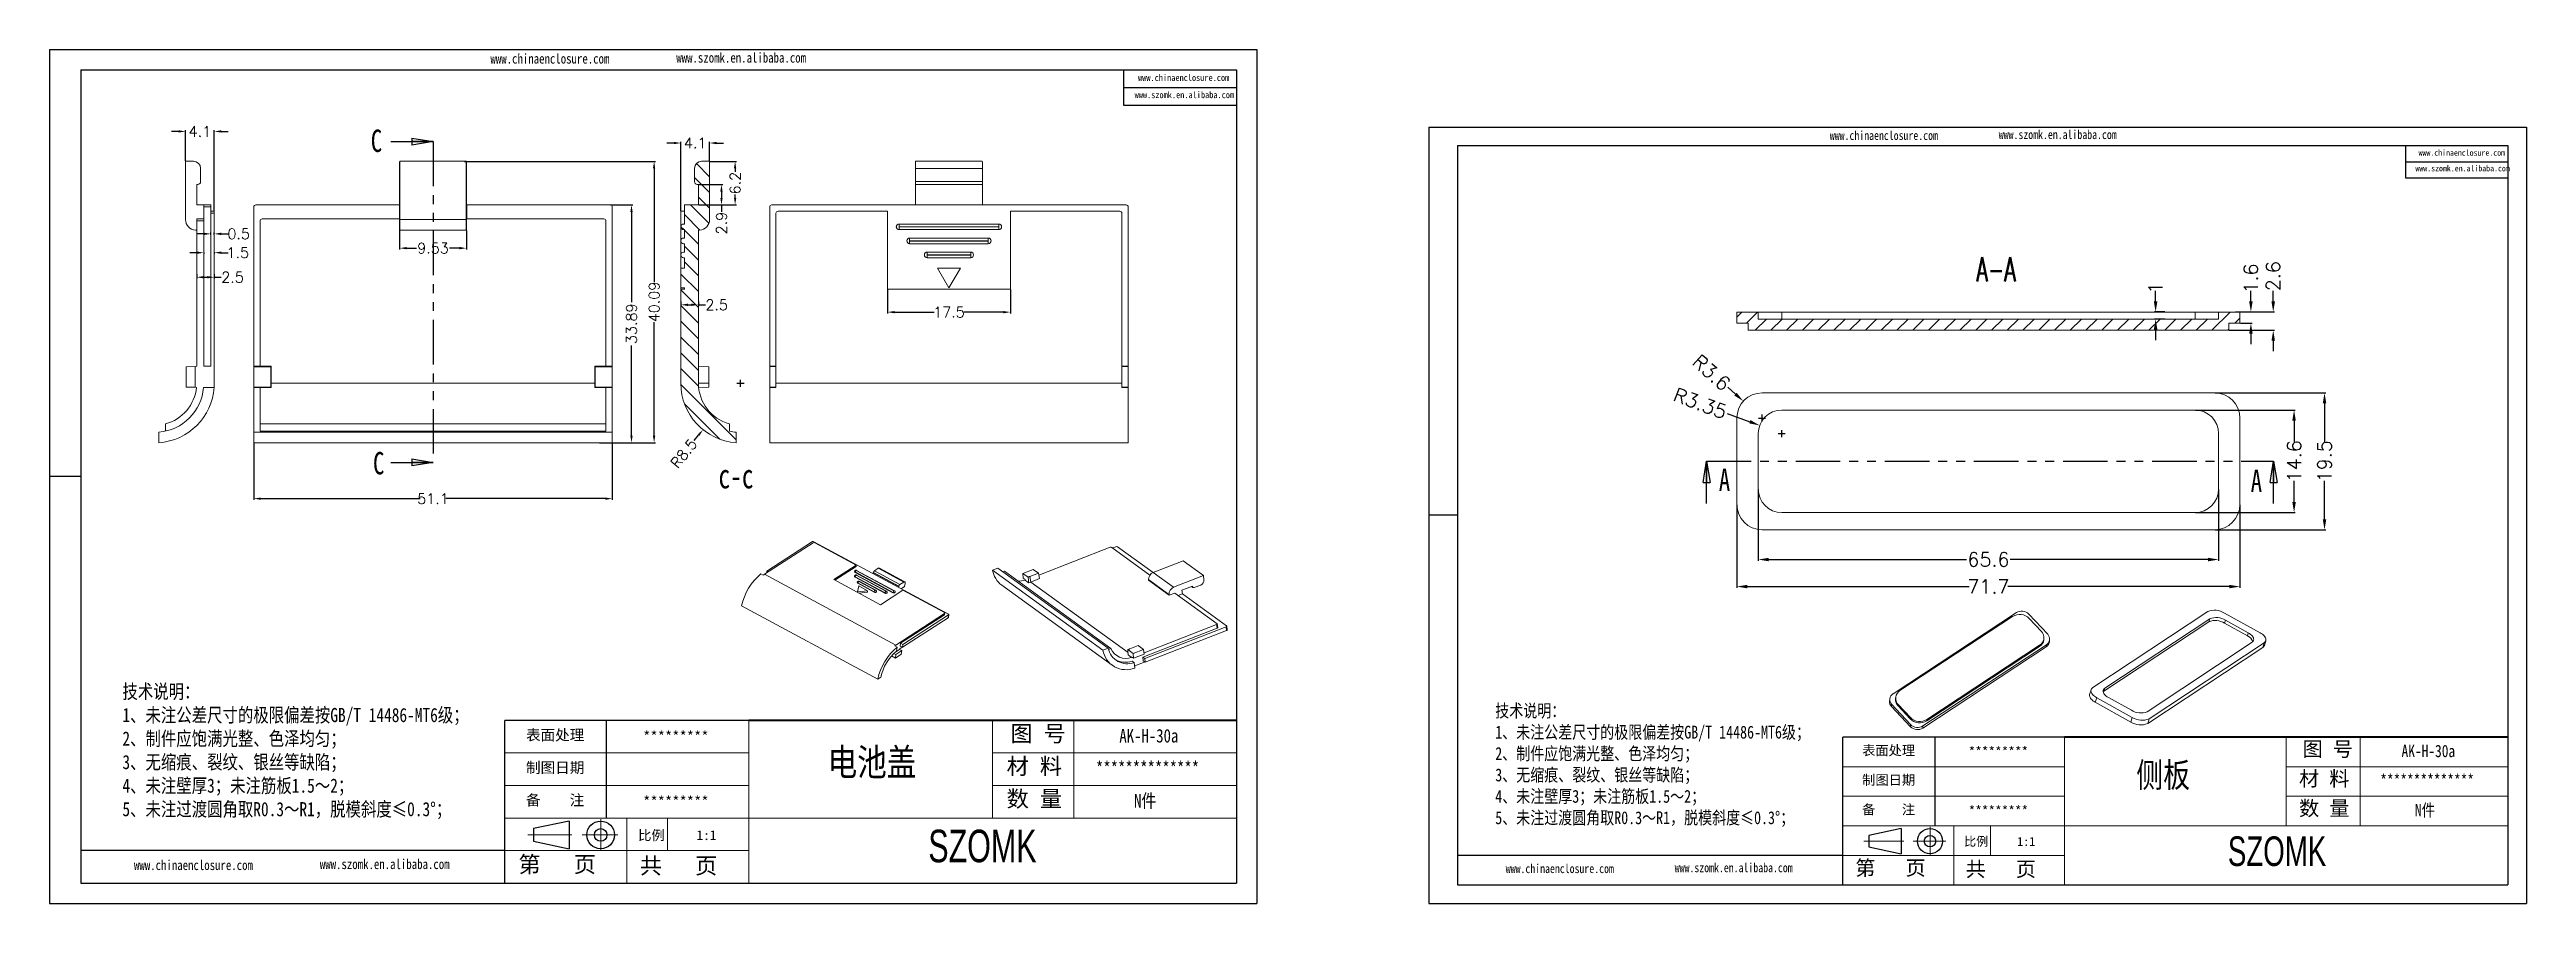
# Model space of a CAD drawing. Header units: inches. Extents: x 1568 to 2997, y 532 to 848.
# Drawn here: x 2644.4 to 2997.4, y 531.8 to 653.4 of the extents above; entities that cross this region are included whole.
import ezdxf

# ---------------------------------------------------------------- set-up
doc = ezdxf.new("R2010")
doc.units = ezdxf.units.IN
doc.linetypes.add('CENTER2', pattern=[28.575, 19.05, -3.175, 3.175, -3.175])
doc.linetypes.add('PHANTOM', pattern=[12.7, 6.35, -1.27, 1.27, -1.27, 1.27, -1.27])
doc.layers.add('文字', color=81, linetype='Continuous')
for name, color, linetype, lineweight in [('粗实线', 7, 'Continuous', 30), ('细实线', 3, 'Continuous', 9), ('细点划线', 2, 'CENTER2', 9)]:
    doc.layers.add(name, color=color, linetype=linetype, lineweight=lineweight)
doc.styles.add('SLDTEXTSTYLE0', font='TXT', dxfattribs={"width": 0.75})
doc.styles.add('SLDTEXTSTYLE2', font='TXT', dxfattribs={"width": 0.6, "bigfont": 'bigfont'})
doc.styles.add('SLDTEXTSTYLE3', font='TXT', dxfattribs={"width": 0.7})
doc.styles.get("Standard").update_dxf_attribs({"font": 'txt', "bigfont": 'gbcbig.shx'})
doc.styles.add('宋体', font='', dxfattribs={"width": 0.8, "height": 3.5})
doc.styles.add('长仿宋', font='', dxfattribs={"width": 0.7, "height": 4})
doc.styles.get('宋体').set_extended_font_data('SimSun')
doc.styles.get('长仿宋').set_extended_font_data('SimSun')
doc.dimstyles.new('1.5', dxfattribs={"dimtxt": 1.5, "dimasz": 1, "dimexe": 0.18, "dimexo": 0.0625, "dimgap": 0.1, "dimtad": 0, "dimzin": 12, "dimdsep": 46, "dimtxsty": 'Standard', "dimcen": 0.5, "dimclrd": 3, "dimclre": 3, "dimadec": 0, "dimazin": 0, "dimtfac": 1, "dimtofl": 0, "dimtmove": 0, "dimatfit": 3, "dimfxl": 1, "dimtolj": 1, "dimtzin": 0, "dimarcsym": 0})
doc.dimstyles.new('2', dxfattribs={"dimtxt": 2, "dimasz": 1.5, "dimexe": 0.18, "dimexo": 0.0625, "dimgap": 0.1, "dimtad": 0, "dimzin": 12, "dimdsep": 46, "dimtxsty": 'Standard', "dimcen": 0.5, "dimclrd": 3, "dimclre": 3, "dimclrt": 256, "dimadec": 0, "dimazin": 0, "dimtfac": 1, "dimtofl": 0, "dimtmove": 0, "dimatfit": 3, "dimfxl": 1, "dimtolj": 1, "dimtzin": 0, "dimarcsym": 0})

msp = doc.modelspace()

# ---------------------------------------------------------------- texts
at = {"color": 7, "linetype": 'Continuous', "char_height": 3.175, "attachment_point": 1, "style": 'SLDTEXTSTYLE0'}
for s, insert in [('C', (2690.201, 642.008)), ('C', (2690.52, 596.08)), ('A', (2882.31, 593.687)), ('A', (2958.109, 593.57))]:
    msp.add_mtext(s, dxfattribs=dict(at, insert=insert))
at = {"color": 0, "linetype": 'Continuous', "lineweight": 0, "char_height": 3.5, "attachment_point": 2}
for s, insert, style in [('A-A', (2921.83, 623.851), 'SLDTEXTSTYLE2'), ('c-c', (2742.256, 594.407), 'SLDTEXTSTYLE3')]:
    msp.add_mtext(s, dxfattribs=dict(at, insert=insert, style=style))
at = {"attachment_point": 1}
for s, insert, char_height, width in [('{\\fSimHei|b0|i0|c134|p49;表面处理}', (2712.321, 556.522), 1.52402, 866.17515), ('{\\fSimHei|b0|i0|c134|p49;*********}', (2729.013, 556.326), 1.52402, 866.17515), ('{\\fSimHei|b0|i0|c134|p49;表面处理}', (2902.734, 554.271), 1.38547, 787.43196), ('{\\fSimHei|b0|i0|c134|p49;*********}', (2917.909, 554.093), 1.38547, 787.43196), ('{\\fSimHei|b0|i0|c134|p49;制图日期}', (2712.321, 551.887), 1.52402, 866.17515), ('{\\fSimHei|b0|i0|c134|p49;备    注}', (2712.321, 547.253), 1.52402, 866.17515), ('{\\fSimHei|b0|i0|c134|p49;*********}', (2729.013, 547.057), 1.52402, 866.17515), ('{\\fSimHei|b0|i0|c134|p49;制图日期}', (2902.734, 550.059), 1.38547, 787.43196), ('{\\fSimHei|b0|i0|c134|p49;备    注}', (2902.734, 545.846), 1.38547, 787.43196), ('{\\fSimHei|b0|i0|c134|p49;*********}', (2917.909, 545.668), 1.38547, 787.43196)]:
    msp.add_mtext(s, dxfattribs=dict(at, insert=insert, char_height=char_height, width=width))
at = {"layer": '文字', "color": 0, "attachment_point": 1, "style": '宋体'}
for s, insert, char_height, width in [('www.szomk.en.alibaba.com', (2733.737, 652.972), 1.41599, 24.87755), ('www.chinaenclosure.com', (2707.252, 652.832), 1.41599, 24.87755), ('www.chinaenclosure.com', (2799.549, 649.883), 0.94399, 16.58504), ('www.szomk.en.alibaba.com', (2799.056, 647.438), 0.94399, 16.58504), ('www.chinaenclosure.com', (2898.126, 641.826), 1.28726, 22.61596), ('www.szomk.en.alibaba.com', (2922.203, 641.954), 1.28726, 22.61596), ('www.chinaenclosure.com', (2982.032, 639.145), 0.85817, 15.07731), ('www.szomk.en.alibaba.com', (2981.584, 636.923), 0.85817, 15.07731), ('{\\H1.111x;技术说明：\\P1、未注公差尺寸的极限偏差按GB/T 14486-MT6级；\\P2、制件应饱满光整、色泽均匀；\\P3、无缩痕、裂纹、银丝等缺陷；\\P4、未注壁厚3；未注筋板1.5～2；\\P5、未注过渡圆角取R0.3～R1，脱模斜度≤0.3%%D；}', (2654.808, 562.972), 1.81021, 65.93401), ('{\\H1.111x;技术说明：\\P1、未注公差尺寸的极限偏差按GB/T 14486-MT6级；\\P2、制件应饱满光整、色泽均匀；\\P3、无缩痕、裂纹、银丝等缺陷；\\P4、未注壁厚3；未注筋板1.5～2；\\P5、未注过渡圆角取R0.3～R1，脱模斜度≤0.3%%D；}', (2850.449, 560.136), 1.64565, 59.94001), ('电池盖', (2755.304, 553.836), 3.8618, 49.37154), ('{\\H1.111x;AK-H-30a}', (2796.88, 556.626), 1.7378, 20.09096), ('{\\H1.111x;AK-H-30a}', (2979.606, 554.367), 1.57982, 18.26451), ('{\\H1.111x;**************}', (2793.538, 551.992), 1.7378, 20.09096), ('侧板', (2941.809, 551.83), 3.5107, 44.88322), ('{\\H1.111x;N件}', (2798.982, 547.358), 1.7378, 20.09096), ('{\\H1.111x;**************}', (2976.567, 550.154), 1.57982, 18.26451), ('{\\H1.111x;N件}', (2981.517, 545.941), 1.57982, 18.26451), ('www.chinaenclosure.com', (2656.454, 537.944), 1.41599, 24.87755), ('www.szomk.en.alibaba.com', (2682.939, 538.084), 1.41599, 24.87755), ('www.chinaenclosure.com', (2851.946, 537.383), 1.28726, 22.61596), ('www.szomk.en.alibaba.com', (2876.023, 537.51), 1.28726, 22.61596)]:
    msp.add_mtext(s, dxfattribs=dict(at, insert=insert, char_height=char_height, width=width))
at = {"layer": '粗实线', "attachment_point": 1, "style": '长仿宋'}
for insert, char_height, width in [((2769.656, 542.275), 4.63414, 51.96733), ((2954.856, 541.32), 4.21286, 47.24303)]:
    msp.add_mtext('{\\fSTXinwei|b0|i0|c134|p2;SZOMK}', dxfattribs=dict(at, insert=insert, char_height=char_height, width=width))
at = {"layer": '细实线', "color": 7, "attachment_point": 1}
for s, insert, char_height, width in [('{\\fSimSun|b0|i0|c134|p54;图 号}', (2781.359, 557.133), 2.31707, 11.58536), ('{\\fSimSun|b0|i0|c134|p54;图 号}', (2965.496, 554.827), 2.10643, 10.53214), ('{\\fSimSun|b0|i0|c134|p54;材 料   }', (2780.81, 552.499), 2.31707, 11.58536), ('{\\fSimSun|b0|i0|c134|p54;材 料   }', (2964.996, 550.615), 2.10643, 10.53214), ('{\\fSimSun|b0|i0|c134|p54;数 量}', (2780.821, 547.842), 2.31707, 10.46882), ('{\\fSimSun|b0|i0|c134|p54;数 量}', (2965.006, 546.381), 2.10643, 9.51711), ('{\\fSimSun|b0|i0|c134|p54;比例}', (2728.299, 542.179), 1.39024, 6.10273), ('{\\fSimSun|b0|i0|c134|p54;1:1}', (2736.626, 542.179), 1.39024, 6.10273), ('{\\fSimSun|b0|i0|c134|p54;比例}', (2917.259, 541.233), 1.26386, 5.54794), ('{\\fSimSun|b0|i0|c134|p54;1:1}', (2924.829, 541.233), 1.26386, 5.54794), ('{\\fSimSun|b0|i0|c134|p54;第   页}', (2711.249, 538.504), 2.31707, 17.37804), ('{\\fSimSun|b0|i0|c134|p54; 共   页}', (2726.96, 538.307), 2.31707, 17.37804), ('{\\fSimSun|b0|i0|c134|p54;第   页}', (2901.759, 537.891), 2.10643, 15.79822), ('{\\fSimSun|b0|i0|c134|p54; 共   页}', (2916.042, 537.712), 2.10643, 15.79822)]:
    msp.add_mtext(s, dxfattribs=dict(at, insert=insert, char_height=char_height, width=width))

# ---------------------------------------------------------------- blocks, each defined once
blk = doc.blocks.new('_CLOSED')
at = {"color": 0, "linetype": 'ByBlock', "lineweight": -2}
for p, q in [((-1, 0.166667), (0, 0)), ((-1, 0.166667), (-1, -0.166667)), ((0, 0), (-1, -0.166667)), ((0, 0), (-1, 0))]:
    blk.add_line(p, q, dxfattribs=at)
blk = doc.blocks.new('*D82')
at = {"color": 3, "lineweight": -2}
for p, q in [((2887.93, 590.75), (2887.93, 580.58)), ((2953.53, 590.75), (2953.53, 580.58)), ((2889.43, 580.76), (2917.63, 580.76)), ((2952.03, 580.76), (2923.83, 580.76))]:
    blk.add_line(p, q, dxfattribs=at)
at = {"color": 3}
for points in [[(2889.43, 581.01), (2889.43, 580.51), (2887.93, 580.76)], [(2952.03, 581.01), (2952.03, 580.51), (2953.53, 580.76)]]:
    blk.add_solid(points, dxfattribs=at)
at = {"layer": 'Defpoints', "color": 0}
for p in [(2887.93, 590.81), (2953.53, 590.81), (2953.53, 580.76)]:
    blk.add_point(p, dxfattribs=at)
at = {"insert": (2920.73, 580.76), "char_height": 2, "attachment_point": 5}
blk.add_mtext('\\A1;65.6', dxfattribs=at)
blk = doc.blocks.new('*D83')
at = {"color": 3, "lineweight": -2}
for p, q in [((2884.88, 588.55), (2884.88, 576.73)), ((2956.58, 588.55), (2956.58, 576.73)), ((2886.38, 576.91), (2917.97, 576.91)), ((2955.08, 576.91), (2923.5, 576.91))]:
    blk.add_line(p, q, dxfattribs=at)
at = {"color": 3}
for points in [[(2886.38, 577.16), (2886.38, 576.66), (2884.88, 576.91)], [(2955.08, 577.16), (2955.08, 576.66), (2956.58, 576.91)]]:
    blk.add_solid(points, dxfattribs=at)
at = {"layer": 'Defpoints', "color": 0}
for p in [(2884.88, 588.61), (2956.58, 588.61), (2956.58, 576.91)]:
    blk.add_point(p, dxfattribs=at)
at = {"insert": (2920.73, 576.91), "char_height": 2, "attachment_point": 5}
blk.add_mtext('\\A1;71.7', dxfattribs=at)
blk = doc.blocks.new('*D84')
at = {"color": 3, "lineweight": -2}
for p, q in [((2950.24, 602.06), (2964.47, 602.06)), ((2964.29, 600.56), (2964.29, 597.53)), ((2964.29, 588.96), (2964.29, 591.99)), ((2950.24, 587.46), (2964.47, 587.46))]:
    blk.add_line(p, q, dxfattribs=at)
at = {"color": 3}
for points in [[(2964.04, 600.56), (2964.54, 600.56), (2964.29, 602.06)], [(2964.04, 588.96), (2964.54, 588.96), (2964.29, 587.46)]]:
    blk.add_solid(points, dxfattribs=at)
at = {"layer": 'Defpoints', "color": 0}
for p in [(2950.18, 602.06), (2964.29, 602.06), (2950.18, 587.46)]:
    blk.add_point(p, dxfattribs=at)
at = {"insert": (2964.29, 594.76), "char_height": 2, "attachment_point": 5, "rotation": 90}
blk.add_mtext('\\A1;14.6', dxfattribs=at)
blk = doc.blocks.new('*D85')
at = {"color": 3, "lineweight": -2}
for p, q in [((2953.04, 604.51), (2968.81, 604.51)), ((2968.63, 603.01), (2968.63, 597.53)), ((2968.63, 586.51), (2968.63, 591.99)), ((2953.04, 585.01), (2968.81, 585.01))]:
    blk.add_line(p, q, dxfattribs=at)
at = {"color": 3}
for points in [[(2968.38, 603.01), (2968.88, 603.01), (2968.63, 604.51)], [(2968.38, 586.51), (2968.88, 586.51), (2968.63, 585.01)]]:
    blk.add_solid(points, dxfattribs=at)
at = {"layer": 'Defpoints', "color": 0}
for p in [(2952.98, 604.51), (2968.63, 604.51), (2952.98, 585.01)]:
    blk.add_point(p, dxfattribs=at)
at = {"insert": (2968.63, 594.76), "char_height": 2, "attachment_point": 5, "rotation": 90}
blk.add_mtext('\\A1;19.5', dxfattribs=at)
blk = doc.blocks.new('*D86')
at = {"color": 3, "lineweight": -2}
for p, q in [((2883.58, 605.32), (2884.69, 604.32)), ((2887.98, 600.91), (2888.98, 600.91)), ((2888.48, 600.41), (2888.48, 601.41))]:
    blk.add_line(p, q, dxfattribs=at)
at = {"color": 3}
blk.add_solid([(2884.86, 604.51), (2884.52, 604.13), (2885.81, 603.32)], dxfattribs=at)
at = {"layer": 'Defpoints', "color": 0}
for p in [(2885.81, 603.32), (2888.48, 600.91)]:
    blk.add_point(p, dxfattribs=at)
at = {"insert": (2881.27, 607.4), "char_height": 2, "attachment_point": 5, "rotation": 318.0275}
blk.add_mtext('\\A1;R3.6', dxfattribs=at)
blk = doc.blocks.new('*D87')
at = {"color": 3, "lineweight": -2}
for p, q in [((2883.49, 601.59), (2886.73, 600.39)), ((2890.78, 598.71), (2891.78, 598.71)), ((2891.28, 598.21), (2891.28, 599.21))]:
    blk.add_line(p, q, dxfattribs=at)
at = {"color": 3}
blk.add_solid([(2886.82, 600.63), (2886.65, 600.16), (2888.14, 599.87)], dxfattribs=at)
at = {"layer": 'Defpoints', "color": 0}
for p in [(2888.14, 599.87), (2891.28, 598.71)]:
    blk.add_point(p, dxfattribs=at)
at = {"insert": (2879.65, 603.02), "char_height": 2, "attachment_point": 5, "rotation": 339.6717}
blk.add_mtext('\\A1;R3.35', dxfattribs=at)
blk = doc.blocks.new('*D88')
at = {"color": 3, "lineweight": -2}
for p, q in [((2958.14, 617.53), (2958.14, 619.03)), ((2956.64, 616.03), (2958.32, 616.03)), ((2956.64, 614.43), (2958.32, 614.43)), ((2958.14, 612.93), (2958.14, 611.43))]:
    blk.add_line(p, q, dxfattribs=at)
at = {"color": 3}
for points in [[(2957.89, 617.53), (2958.39, 617.53), (2958.14, 616.03)], [(2957.89, 612.93), (2958.39, 612.93), (2958.14, 614.43)]]:
    blk.add_solid(points, dxfattribs=at)
at = {"layer": 'Defpoints', "color": 0}
for p in [(2956.58, 616.03), (2956.58, 614.43), (2958.14, 616.03)]:
    blk.add_point(p, dxfattribs=at)
at = {"insert": (2958.14, 620.79), "char_height": 2, "attachment_point": 5, "rotation": 90}
blk.add_mtext('\\A1;1.6', dxfattribs=at)
blk = doc.blocks.new('*D89')
at = {"color": 3, "lineweight": -2}
for p, q in [((2961.32, 617.53), (2961.32, 619.03)), ((2955.95, 616.03), (2961.5, 616.03)), ((2955.04, 613.43), (2961.5, 613.43)), ((2961.32, 611.93), (2961.32, 610.43))]:
    blk.add_line(p, q, dxfattribs=at)
at = {"color": 3}
for points in [[(2961.07, 617.53), (2961.57, 617.53), (2961.32, 616.03)], [(2961.07, 611.93), (2961.57, 611.93), (2961.32, 613.43)]]:
    blk.add_solid(points, dxfattribs=at)
at = {"layer": 'Defpoints', "color": 0}
for p in [(2955.88, 616.03), (2961.32, 616.03), (2954.98, 613.43)]:
    blk.add_point(p, dxfattribs=at)
at = {"insert": (2961.32, 621.13), "char_height": 2, "attachment_point": 5, "rotation": 90}
blk.add_mtext('\\A1;2.6', dxfattribs=at)
blk = doc.blocks.new('*D90')
at = {"color": 3, "lineweight": -2}
for p, q in [((2944.56, 617.53), (2944.56, 619.03)), ((2945.87, 616.03), (2944.38, 616.03)), ((2945.87, 615.03), (2944.38, 615.03)), ((2944.56, 613.53), (2944.56, 612.03))]:
    blk.add_line(p, q, dxfattribs=at)
at = {"color": 3}
for points in [[(2944.31, 617.53), (2944.81, 617.53), (2944.56, 616.03)], [(2944.31, 613.53), (2944.81, 613.53), (2944.56, 615.03)]]:
    blk.add_solid(points, dxfattribs=at)
at = {"layer": 'Defpoints', "color": 0}
for p in [(2944.56, 616.03), (2945.94, 616.03), (2945.94, 615.03)]:
    blk.add_point(p, dxfattribs=at)
at = {"insert": (2944.56, 619.46), "char_height": 2, "attachment_point": 5, "rotation": 90}
blk.add_mtext('\\A1;1', dxfattribs=at)
blk = doc.blocks.new('*D93')
at = {"color": 3, "lineweight": -2}
for p, q in [((2673.52, 597.34), (2673.52, 589.26)), ((2724.62, 597.34), (2724.62, 589.26)), ((2674.52, 589.44), (2697.22, 589.44)), ((2723.62, 589.44), (2700.92, 589.44))]:
    blk.add_line(p, q, dxfattribs=at)
at = {"color": 3}
for points in [[(2674.52, 589.6), (2674.52, 589.27), (2673.52, 589.44)], [(2723.62, 589.6), (2723.62, 589.27), (2724.62, 589.44)]]:
    blk.add_solid(points, dxfattribs=at)
at = {"layer": 'Defpoints', "color": 0}
for p in [(2673.52, 597.4), (2724.62, 597.4), (2724.62, 589.44)]:
    blk.add_point(p, dxfattribs=at)
at = {"color": 0, "insert": (2699.07, 589.44), "char_height": 1.5, "attachment_point": 5}
blk.add_mtext('\\A1;51.1', dxfattribs=at)
blk = doc.blocks.new('*D94')
at = {"color": 3, "lineweight": -2}
for p, q in [((2694.31, 627.63), (2694.31, 624.94)), ((2695.31, 625.12), (2696.72, 625.12)), ((2702.84, 625.12), (2701.42, 625.12)), ((2703.84, 627.63), (2703.84, 624.94))]:
    blk.add_line(p, q, dxfattribs=at)
at = {"color": 3}
for points in [[(2695.31, 625.29), (2695.31, 624.96), (2694.31, 625.12)], [(2702.84, 625.29), (2702.84, 624.96), (2703.84, 625.12)]]:
    blk.add_solid(points, dxfattribs=at)
at = {"layer": 'Defpoints', "color": 0}
for p in [(2694.31, 627.69), (2703.84, 627.69), (2703.84, 625.12)]:
    blk.add_point(p, dxfattribs=at)
at = {"color": 0, "insert": (2699.07, 625.12), "char_height": 1.5, "attachment_point": 5}
blk.add_mtext('\\A1;9.53', dxfattribs=at)
blk = doc.blocks.new('*D95')
at = {"color": 3, "lineweight": -2}
for p, q in [((2724.38, 631.29), (2727.54, 631.29)), ((2727.36, 630.29), (2727.36, 617.45)), ((2727.36, 598.4), (2727.36, 611.25)), ((2724.38, 597.4), (2727.54, 597.4))]:
    blk.add_line(p, q, dxfattribs=at)
at = {"color": 3}
for points in [[(2727.19, 630.29), (2727.52, 630.29), (2727.36, 631.29)], [(2727.19, 598.4), (2727.52, 598.4), (2727.36, 597.4)]]:
    blk.add_solid(points, dxfattribs=at)
at = {"layer": 'Defpoints', "color": 0}
for p in [(2724.32, 631.29), (2724.32, 597.4), (2727.36, 597.4)]:
    blk.add_point(p, dxfattribs=at)
at = {"color": 0, "insert": (2727.36, 614.35), "char_height": 1.5, "attachment_point": 5, "rotation": 90}
blk.add_mtext('\\A1;33.89', dxfattribs=at)
blk = doc.blocks.new('*D96')
at = {"color": 3, "lineweight": -2}
for p, q in [((2703.57, 637.49), (2730.76, 637.49)), ((2730.58, 636.49), (2730.58, 620.3)), ((2730.58, 598.4), (2730.58, 614.6)), ((2722.79, 597.4), (2730.76, 597.4))]:
    blk.add_line(p, q, dxfattribs=at)
at = {"color": 3}
for points in [[(2730.41, 636.49), (2730.74, 636.49), (2730.58, 637.49)], [(2730.41, 598.4), (2730.74, 598.4), (2730.58, 597.4)]]:
    blk.add_solid(points, dxfattribs=at)
at = {"layer": 'Defpoints', "color": 0}
for p in [(2703.5, 637.49), (2730.58, 637.49), (2722.73, 597.4)]:
    blk.add_point(p, dxfattribs=at)
at = {"color": 0, "insert": (2730.58, 617.45), "char_height": 1.5, "attachment_point": 5, "rotation": 90}
blk.add_mtext('\\A1;40.09', dxfattribs=at)
blk = doc.blocks.new('*D97')
at = {"color": 3, "lineweight": -2}
for p, q in [((2763.85, 619.23), (2763.85, 615.83)), ((2781.35, 619.23), (2781.35, 615.83)), ((2764.85, 616.01), (2770.5, 616.01)), ((2780.35, 616.01), (2774.7, 616.01))]:
    blk.add_line(p, q, dxfattribs=at)
at = {"color": 3}
for points in [[(2764.85, 616.17), (2764.85, 615.84), (2763.85, 616.01)], [(2780.35, 616.17), (2780.35, 615.84), (2781.35, 616.01)]]:
    blk.add_solid(points, dxfattribs=at)
at = {"layer": 'Defpoints', "color": 0}
for p in [(2763.85, 619.29), (2781.35, 619.29), (2781.35, 616.01)]:
    blk.add_point(p, dxfattribs=at)
at = {"color": 0, "insert": (2772.6, 616.01), "char_height": 1.5, "attachment_point": 5}
blk.add_mtext('\\A1;17.5', dxfattribs=at)
blk = doc.blocks.new('*D98')
at = {"color": 3, "lineweight": -2}
for p, q in [((2742.39, 605.88), (2743.39, 605.88)), ((2742.89, 605.38), (2742.89, 606.38)), ((2736.29, 597.71), (2736.92, 598.49))]:
    blk.add_line(p, q, dxfattribs=at)
at = {"color": 3}
blk.add_solid([(2736.79, 598.6), (2737.05, 598.39), (2737.55, 599.27)], dxfattribs=at)
at = {"layer": 'Defpoints', "color": 0}
for p in [(2742.89, 605.88), (2737.55, 599.27)]:
    blk.add_point(p, dxfattribs=at)
at = {"color": 0, "insert": (2734.81, 595.88), "char_height": 1.5, "attachment_point": 5, "rotation": 51.0531}
blk.add_mtext('\\A1;R8.5', dxfattribs=at)
blk = doc.blocks.new('*D99')
at = {"color": 3, "lineweight": -2}
for p, q in [((2662.8, 641.75), (2661.8, 641.75)), ((2663.8, 637.55), (2663.8, 641.93)), ((2667.9, 630.45), (2667.9, 641.93)), ((2668.9, 641.75), (2669.9, 641.75))]:
    blk.add_line(p, q, dxfattribs=at)
at = {"color": 3}
for points in [[(2662.8, 641.92), (2662.8, 641.59), (2663.8, 641.75)], [(2668.9, 641.92), (2668.9, 641.59), (2667.9, 641.75)]]:
    blk.add_solid(points, dxfattribs=at)
at = {"layer": 'Defpoints', "color": 0}
for p in [(2667.9, 641.75), (2663.8, 637.49), (2667.9, 630.39)]:
    blk.add_point(p, dxfattribs=at)
at = {"color": 0, "insert": (2665.85, 641.75), "char_height": 1.5, "attachment_point": 5}
blk.add_mtext('\\A1;4.1', dxfattribs=at)
blk = doc.blocks.new('*D100')
at = {"color": 3, "lineweight": -2}
for p, q in [((2666.4, 627.16), (2665.4, 627.16)), ((2667.4, 627.04), (2667.4, 627.34)), ((2667.9, 627.04), (2667.9, 627.34)), ((2668.9, 627.16), (2669.9, 627.16))]:
    blk.add_line(p, q, dxfattribs=at)
at = {"color": 3}
for points in [[(2666.4, 627.33), (2666.4, 626.99), (2667.4, 627.16)], [(2668.9, 627.33), (2668.9, 626.99), (2667.9, 627.16)]]:
    blk.add_solid(points, dxfattribs=at)
at = {"layer": 'Defpoints', "color": 0}
for p in [(2667.4, 626.97), (2667.9, 627.16), (2667.9, 626.97)]:
    blk.add_point(p, dxfattribs=at)
at = {"color": 0, "insert": (2671.37, 627.16), "char_height": 1.5, "attachment_point": 5}
blk.add_mtext('\\A1;0.5', dxfattribs=at)
blk = doc.blocks.new('*D101')
at = {"color": 3, "lineweight": -2}
for p, q in [((2665.4, 624.48), (2664.4, 624.48)), ((2666.4, 624.51), (2666.4, 624.3)), ((2667.9, 624.51), (2667.9, 624.3)), ((2668.9, 624.48), (2669.9, 624.48))]:
    blk.add_line(p, q, dxfattribs=at)
at = {"color": 3}
for points in [[(2665.4, 624.65), (2665.4, 624.31), (2666.4, 624.48)], [(2668.9, 624.65), (2668.9, 624.31), (2667.9, 624.48)]]:
    blk.add_solid(points, dxfattribs=at)
at = {"layer": 'Defpoints', "color": 0}
for p in [(2666.4, 624.57), (2667.9, 624.57), (2667.9, 624.48)]:
    blk.add_point(p, dxfattribs=at)
at = {"color": 0, "insert": (2671.25, 624.48), "char_height": 1.5, "attachment_point": 5}
blk.add_mtext('\\A1;1.5', dxfattribs=at)
blk = doc.blocks.new('*D102')
at = {"color": 3, "lineweight": -2}
for p, q in [((2665.4, 621.42), (2665.4, 620.8)), ((2667.9, 621.42), (2667.9, 620.8)), ((2666.4, 620.98), (2666.9, 620.98)), ((2667.9, 620.98), (2668.9, 620.98))]:
    blk.add_line(p, q, dxfattribs=at)
at = {"color": 3}
for points in [[(2666.4, 621.15), (2666.4, 620.81), (2665.4, 620.98)], [(2666.9, 621.15), (2666.9, 620.81), (2667.9, 620.98)]]:
    blk.add_solid(points, dxfattribs=at)
at = {"layer": 'Defpoints', "color": 0}
for p in [(2665.4, 621.48), (2667.9, 621.48), (2667.9, 620.98)]:
    blk.add_point(p, dxfattribs=at)
at = {"color": 0, "insert": (2670.5, 620.98), "char_height": 1.5, "attachment_point": 5}
blk.add_mtext('\\A1;2.5', dxfattribs=at)
blk = doc.blocks.new('*D103')
at = {"color": 3, "lineweight": -2}
for p, q in [((2733.39, 640.1), (2732.39, 640.1)), ((2734.39, 630.45), (2734.39, 640.28)), ((2738.49, 637.55), (2738.49, 640.28)), ((2739.49, 640.1), (2740.49, 640.1))]:
    blk.add_line(p, q, dxfattribs=at)
at = {"color": 3}
for points in [[(2733.39, 640.27), (2733.39, 639.93), (2734.39, 640.1)], [(2739.49, 640.27), (2739.49, 639.93), (2738.49, 640.1)]]:
    blk.add_solid(points, dxfattribs=at)
at = {"layer": 'Defpoints', "color": 0}
for p in [(2738.49, 640.1), (2738.49, 637.49), (2734.39, 630.39)]:
    blk.add_point(p, dxfattribs=at)
at = {"color": 0, "insert": (2736.44, 640.1), "char_height": 1.5, "attachment_point": 5}
blk.add_mtext('\\A1;4.1', dxfattribs=at)
blk = doc.blocks.new('*D104')
at = {"color": 3, "lineweight": -2}
for p, q in [((2734.39, 617.5), (2734.39, 616.87)), ((2735.39, 617.05), (2735.89, 617.05)), ((2736.89, 617.5), (2736.89, 616.87)), ((2736.89, 617.05), (2737.89, 617.05))]:
    blk.add_line(p, q, dxfattribs=at)
at = {"color": 3}
for points in [[(2735.39, 617.22), (2735.39, 616.89), (2734.39, 617.05)], [(2735.89, 617.22), (2735.89, 616.89), (2736.89, 617.05)]]:
    blk.add_solid(points, dxfattribs=at)
at = {"layer": 'Defpoints', "color": 0}
for p in [(2734.39, 617.57), (2736.89, 617.57), (2736.89, 617.05)]:
    blk.add_point(p, dxfattribs=at)
at = {"color": 0, "insert": (2739.49, 617.05), "char_height": 1.5, "attachment_point": 5}
blk.add_mtext('\\A1;2.5', dxfattribs=at)
blk = doc.blocks.new('*D105')
at = {"color": 3, "lineweight": -2}
for p, q in [((2736.95, 634.19), (2740.36, 634.19)), ((2740.18, 633.19), (2740.18, 632.29)), ((2736.95, 631.29), (2740.36, 631.29)), ((2740.18, 631.29), (2740.18, 630.29))]:
    blk.add_line(p, q, dxfattribs=at)
at = {"color": 3}
for points in [[(2740.01, 633.19), (2740.34, 633.19), (2740.18, 634.19)], [(2740.01, 632.29), (2740.34, 632.29), (2740.18, 631.29)]]:
    blk.add_solid(points, dxfattribs=at)
at = {"layer": 'Defpoints', "color": 0}
for p in [(2736.89, 634.19), (2736.89, 631.29), (2740.18, 631.29)]:
    blk.add_point(p, dxfattribs=at)
at = {"color": 0, "insert": (2740.18, 628.69), "char_height": 1.5, "attachment_point": 5, "rotation": 90}
blk.add_mtext('\\A1;2.9', dxfattribs=at)
blk = doc.blocks.new('*D106')
at = {"color": 3, "lineweight": -2}
for p, q in [((2738.55, 637.49), (2742.3, 637.49)), ((2742.12, 636.49), (2742.12, 635.99)), ((2742.12, 632.29), (2742.12, 632.79)), ((2736.95, 631.29), (2742.3, 631.29))]:
    blk.add_line(p, q, dxfattribs=at)
at = {"color": 3}
for points in [[(2741.96, 636.49), (2742.29, 636.49), (2742.12, 637.49)], [(2741.96, 632.29), (2742.29, 632.29), (2742.12, 631.29)]]:
    blk.add_solid(points, dxfattribs=at)
at = {"layer": 'Defpoints', "color": 0}
for p in [(2738.49, 637.49), (2742.12, 637.49), (2736.89, 631.29)]:
    blk.add_point(p, dxfattribs=at)
at = {"color": 0, "insert": (2742.12, 634.39), "char_height": 1.5, "attachment_point": 5, "rotation": 90}
blk.add_mtext('\\A1;6.2', dxfattribs=at)

# ---------------------------------------------------------------- dimensions: what is measured, and where the dimension line sits
for base, p1, p2, dimstyle, picture, middle in [((2667.896, 641.753), (2663.796, 637.492), (2667.896, 630.392), '1.5', '*D99', (2665.846, 641.753)), ((2738.49, 640.099), (2734.39, 630.392), (2738.49, 637.492), '1.5', '*D103', (2736.44, 640.099)), ((2667.896, 624.479), (2666.396, 624.573), (2667.896, 624.573), '1.5', '*D101', (2671.246, 624.479)), ((2703.837, 625.124), (2694.306, 627.692), (2703.837, 627.692), '1.5', '*D94', (2699.071, 625.124)), ((2667.896, 620.981), (2665.396, 621.484), (2667.896, 621.484), '1.5', '*D102', (2670.496, 620.981)), ((2736.89, 617.054), (2734.39, 617.566), (2736.89, 617.566), '1.5', '*D104', (2739.49, 617.054)), ((2781.347, 616.008), (2763.847, 619.292), (2781.347, 619.292), '1.5', '*D97', (2772.597, 616.008)), ((2724.621, 589.437), (2673.521, 597.4), (2724.621, 597.4), '1.5', '*D93', (2699.071, 589.437)), ((2956.582, 576.905), (2884.882, 588.609), (2956.582, 588.609), '2', '*D83', (2920.732, 576.905))]:
    dim = msp.add_linear_dim(base=base, p1=p1, p2=p2, dimstyle=dimstyle)
    dim.commit()
    dim.dimension.update_dxf_attribs({"geometry": picture, "text_midpoint": middle})
for base, p1, p2, dimstyle, picture, middle in [((2730.575, 637.492), (2722.731, 597.4), (2703.503, 637.492), '1.5', '*D96', (2730.575, 617.446)), ((2742.125, 637.492), (2736.89, 631.292), (2738.49, 637.492), '1.5', '*D106', (2742.125, 634.392)), ((2740.176, 631.292), (2736.89, 634.192), (2736.89, 631.292), '1.5', '*D105', (2740.176, 628.692)), ((2727.355, 597.4), (2724.321, 631.292), (2724.321, 597.4), '1.5', '*D95', (2727.355, 614.346)), ((2961.317, 616.027), (2954.982, 613.427), (2955.885, 616.027), '2', '*D89', (2961.317, 621.127)), ((2958.141, 616.027), (2956.582, 614.427), (2956.582, 616.027), '2', '*D88', (2958.141, 620.794)), ((2968.631, 604.509), (2952.982, 585.009), (2952.982, 604.509), '2', '*D85', (2968.631, 594.759)), ((2964.289, 602.059), (2950.182, 587.459), (2950.182, 602.059), '2', '*D84', (2964.289, 594.759))]:
    dim = msp.add_linear_dim(base=base, p1=p1, p2=p2, angle=90, dimstyle=dimstyle)
    dim.commit()
    dim.dimension.update_dxf_attribs({"geometry": picture, "text_midpoint": middle})
dim = msp.add_linear_dim(base=(2667.896, 627.159), p1=(2667.396, 626.973), p2=(2667.896, 626.973), text='0<>', dimstyle='1.5')
dim.commit()
dim.dimension.update_dxf_attribs({"geometry": '*D100', "text_midpoint": (2671.371, 627.159)})
dim = msp.add_linear_dim(base=(2944.558, 616.027), p1=(2945.935, 615.027), p2=(2945.935, 616.027), angle=90, dimstyle='2')
dim.commit()
dim.dimension.update_dxf_attribs({"geometry": '*D90', "text_midpoint": (2944.558, 619.461), "dimtype": 160})
for center, mpoint, dimstyle, picture, middle in [((2888.482, 600.909), (2885.806, 603.317), '2', '*D86', (2881.27, 607.396)), ((2742.89, 605.879), (2737.547, 599.268), '1.5', '*D98', (2734.812, 595.885))]:
    dim = msp.add_radius_dim(center=center, mpoint=mpoint, dimstyle=dimstyle)
    dim.commit()
    dim.dimension.update_dxf_attribs({"geometry": picture, "text_midpoint": middle})
dim = msp.add_radius_dim(center=(2891.282, 598.709), mpoint=(2888.141, 599.873), dimstyle='2')
dim.commit()
dim.dimension.update_dxf_attribs({"geometry": '*D87', "text_midpoint": (2879.65, 603.019), "dimtype": 164})
dim = msp.add_linear_dim(base=(2953.532, 580.765), p1=(2887.932, 590.809), p2=(2953.532, 590.809), dimstyle='2')
dim.commit()
dim.dimension.update_dxf_attribs({"geometry": '*D82', "text_midpoint": (2920.732, 580.765), "dimtype": 160})

# ---------------------------------------------------------------- hatches: boundary and pattern name
at = {"linetype": 'Continuous', "lineweight": 0}
h = msp.add_hatch(dxfattribs=at)
h.set_pattern_fill('ANSI31', color=4, scale=0.5, angle=90, style=0)
h.set_pattern_definition([(135, (3311.168, -2099.382), (-1.122532, -1.122532), [])])
edge = h.paths.add_edge_path(flags=0)
edge.add_line((2734.39, 622.26), (2734.39, 619.46))
edge.add_line((2734.39, 619.46), (2734.89, 619.46))
edge.add_line((2734.89, 619.46), (2734.89, 619.292))
edge.add_line((2734.89, 619.292), (2734.39, 619.292))
edge.add_line((2734.39, 619.292), (2734.39, 605.879))
edge.add_arc((2742.89, 605.879), 8.5, 180, 265.95223)
edge.add_line((2742.29, 597.4), (2742.29, 598.904))
edge.add_arc((2742.89, 605.879), 7, 257.20705, 265.0829, ccw=False)
edge.add_line((2741.34, 599.052), (2741.34, 600.082))
edge.add_arc((2742.89, 605.879), 6, 180, 255.02881, ccw=False)
edge.add_line((2736.89, 605.879), (2736.89, 627.692))
edge.add_line((2736.89, 627.692), (2737.068, 627.701))
edge.add_arc((2736.99, 629.199), 1.5, 273, 360)
edge.add_line((2738.49, 629.199), (2738.49, 637.492))
edge.add_line((2738.49, 637.492), (2737.34, 637.492))
edge.add_arc((2737.34, 636.492), 1, 90, 180)
edge.add_line((2736.34, 636.492), (2736.34, 634.597))
edge.add_arc((2736.74, 634.597), 0.4, 180, 268)
edge.add_line((2736.726, 634.197), (2736.89, 634.192))
edge.add_line((2736.89, 634.192), (2736.89, 631.292))
edge.add_line((2736.89, 631.292), (2734.89, 631.292))
edge.add_line((2734.89, 631.292), (2734.89, 628.56))
edge.add_line((2734.89, 628.56), (2734.763, 628.557))
edge.add_arc((2734.77, 628.177), 0.38, 91, 180)
edge.add_line((2734.39, 628.177), (2734.39, 628.142))
edge.add_arc((2734.77, 628.142), 0.38, 180, 269)
edge.add_line((2734.763, 627.762), (2734.89, 627.76))
edge.add_line((2734.89, 627.76), (2734.89, 626.56))
edge.add_line((2734.89, 626.56), (2734.763, 626.557))
edge.add_arc((2734.77, 626.177), 0.38, 91, 180)
edge.add_line((2734.39, 626.177), (2734.39, 626.142))
edge.add_arc((2734.77, 626.142), 0.38, 180, 269)
edge.add_line((2734.763, 625.762), (2734.89, 625.76))
edge.add_line((2734.89, 625.76), (2734.89, 624.56))
edge.add_line((2734.89, 624.56), (2734.763, 624.557))
edge.add_arc((2734.77, 624.177), 0.38, 91, 180)
edge.add_line((2734.39, 624.177), (2734.39, 624.142))
edge.add_arc((2734.77, 624.142), 0.38, 180, 269)
edge.add_line((2734.763, 623.762), (2734.89, 623.76))
edge.add_line((2734.89, 623.76), (2734.89, 622.26))
edge.add_line((2734.89, 622.26), (2734.39, 622.26))
h = msp.add_hatch(dxfattribs=at)
h.set_pattern_fill('ANSI31', color=4, scale=0.5, style=0)
h.set_pattern_definition([(45, (0, -4.3005), (-1.122532, 1.122532), [])])
h.paths.add_polyline_path([(2953.532, 616.027), (2953.532, 615.027), (2887.932, 615.027), (2887.932, 616.027), (2884.882, 616.027), (2884.882, 614.427), (2886.482, 614.427), (2886.482, 613.427), (2954.982, 613.427), (2954.982, 614.427), (2956.582, 614.427), (2956.582, 616.027)], flags=0)

# ---------------------------------------------------------------- linework, layer by layer
for p, q in [((2644.421, 653.416), (2816.463, 653.416)), ((2644.421, 653.416), (2644.421, 531.77)), ((2816.463, 653.416), (2816.463, 531.77)), ((2648.873, 650.52), (2813.567, 650.52)), ((2648.873, 650.52), (2648.873, 534.666)), ((2797.476, 650.52), (2797.476, 645.491)), ((2813.567, 650.52), (2813.567, 534.666)), ((2797.476, 648.005), (2813.567, 648.005)), ((2797.476, 645.491), (2813.567, 645.491)), ((2841.006, 642.357), (2997.409, 642.357)), ((2841.006, 642.357), (2841.006, 531.77)), ((2845.053, 639.724), (2994.776, 639.724)), ((2845.053, 639.724), (2845.053, 534.403)), ((2980.148, 639.724), (2980.148, 635.153)), ((2994.776, 639.724), (2994.776, 534.403)), ((2997.409, 642.357), (2997.409, 531.77)), ((2980.148, 637.439), (2994.776, 637.439)), ((2980.148, 635.153), (2994.776, 635.153)), ((2648.873, 592.593), (2644.421, 592.593)), ((2644.421, 588.087), (2644.421, 531.77)), ((2845.053, 587.063), (2841.006, 587.063)), ((2841.006, 582.968), (2841.006, 531.77)), ((2744.055, 557.837), (2709.299, 557.837)), ((2709.299, 534.666), (2709.299, 557.837)), ((2723.781, 543.934), (2723.781, 557.837)), ((2931.583, 555.467), (2899.986, 555.467)), ((2899.986, 534.403), (2899.986, 555.467)), ((2913.152, 542.828), (2913.152, 555.467)), ((2709.299, 539.3), (2648.873, 539.3)), ((2899.986, 538.616), (2845.053, 538.616)), ((2648.873, 534.666), (2813.567, 534.666)), ((2845.053, 534.403), (2994.776, 534.403)), ((2644.421, 531.77), (2816.463, 531.77)), ((2644.421, 531.77), (2724.07, 531.77)), ((2841.006, 531.77), (2997.409, 531.77)), ((2841.006, 531.77), (2913.415, 531.77))]:
    msp.add_line(p, q)
at = {"color": 7, "linetype": 'Continuous', "lineweight": 30}
for p, q in [((2693.071, 640.303), (2699.071, 640.303)), ((2693.071, 594.589), (2699.071, 594.589)), ((2880.572, 588.759), (2880.572, 594.759)), ((2961.38, 588.759), (2961.38, 594.759))]:
    msp.add_line(p, q, dxfattribs=at)
at = {"color": 1, "linetype": 'PHANTOM', "lineweight": 30}
for p, q in [((2699.071, 640.303), (2699.071, 594.589)), ((2880.572, 594.759), (2961.38, 594.759))]:
    msp.add_line(p, q, dxfattribs=at)
at = {"color": 7, "linetype": 'Continuous', "lineweight": 15}
for p, q in [((2663.796, 629.199), (2663.796, 637.492)), ((2664.946, 637.492), (2663.796, 637.492)), ((2665.946, 634.597), (2665.946, 636.492)), ((2694.287, 636.492), (2694.287, 634.597)), ((2694.362, 637.492), (2694.322, 637.492)), ((2694.362, 637.492), (2694.362, 629.199)), ((2703.781, 637.492), (2694.362, 637.492)), ((2703.781, 629.199), (2703.781, 637.492)), ((2703.821, 637.492), (2703.781, 637.492)), ((2703.856, 634.597), (2703.856, 636.492)), ((2736.34, 634.597), (2736.34, 636.492)), ((2738.49, 637.492), (2737.34, 637.492)), ((2738.49, 629.199), (2738.49, 637.492)), ((2767.812, 636.492), (2777.381, 636.492)), ((2767.812, 634.597), (2767.812, 636.492)), ((2767.847, 637.492), (2777.346, 637.492)), ((2777.381, 636.492), (2777.381, 634.597)), ((2665.56, 634.197), (2665.396, 634.192)), ((2665.396, 631.292), (2665.396, 634.192)), ((2694.306, 634.192), (2694.301, 634.197)), ((2694.306, 634.192), (2694.306, 631.292)), ((2703.842, 634.197), (2703.837, 634.192)), ((2703.837, 631.292), (2703.837, 634.192)), ((2736.726, 634.197), (2736.89, 634.192)), ((2736.89, 631.292), (2736.89, 634.192)), ((2777.381, 634.597), (2767.812, 634.597)), ((2777.368, 634.197), (2767.826, 634.197)), ((2767.826, 634.197), (2767.832, 634.192)), ((2767.832, 634.192), (2777.362, 634.192)), ((2767.832, 631.292), (2767.832, 634.192)), ((2777.362, 634.192), (2777.368, 634.197)), ((2777.362, 634.192), (2777.362, 631.292)), ((2666.396, 631.292), (2665.396, 631.292)), ((2665.396, 629.292), (2666.396, 629.292)), ((2665.396, 628.992), (2665.396, 629.292)), ((2665.396, 608.292), (2665.396, 628.992)), ((2665.396, 628.992), (2666.396, 628.992)), ((2667.396, 631.292), (2666.396, 631.292)), ((2666.396, 630.992), (2666.396, 631.292)), ((2666.396, 608.292), (2666.396, 630.992)), ((2666.396, 630.992), (2667.396, 630.992)), ((2667.396, 630.992), (2667.396, 631.292)), ((2667.396, 608.292), (2667.396, 630.992)), ((2667.896, 630.392), (2667.396, 630.392)), ((2667.896, 630.092), (2667.396, 630.092)), ((2667.896, 630.092), (2667.896, 630.392)), ((2667.896, 605.879), (2667.896, 630.092)), ((2673.521, 630.992), (2673.521, 608.292)), ((2694.271, 631.292), (2673.821, 631.292)), ((2674.421, 628.992), (2674.421, 608.292)), ((2694.306, 629.292), (2674.721, 629.292)), ((2694.271, 629.292), (2694.271, 631.292)), ((2694.306, 631.292), (2694.271, 631.292)), ((2694.306, 629.292), (2694.306, 627.692)), ((2703.781, 629.199), (2694.362, 629.199)), ((2703.871, 631.292), (2703.837, 631.292)), ((2703.837, 627.692), (2703.837, 629.292)), ((2723.421, 629.292), (2703.837, 629.292)), ((2703.871, 631.292), (2703.871, 629.292)), ((2724.321, 631.292), (2703.871, 631.292)), ((2723.721, 608.292), (2723.721, 628.992)), ((2724.621, 608.292), (2724.621, 630.992)), ((2734.39, 630.392), (2734.89, 630.392)), ((2734.39, 630.392), (2734.39, 628.177)), ((2734.89, 628.56), (2734.763, 628.557)), ((2736.89, 631.292), (2734.89, 631.292)), ((2734.89, 628.56), (2734.89, 631.292)), ((2747.047, 608.292), (2747.047, 630.992)), ((2747.347, 631.292), (2797.847, 631.292)), ((2747.947, 605.879), (2747.947, 630.092)), ((2748.247, 630.392), (2763.847, 630.392)), ((2763.847, 630.392), (2763.847, 619.292)), ((2765.497, 628.557), (2765.497, 628.56)), ((2779.697, 628.56), (2765.497, 628.56)), ((2765.497, 628.177), (2765.497, 628.557)), ((2765.497, 628.557), (2779.697, 628.557)), ((2779.697, 628.557), (2779.697, 628.56)), ((2779.697, 628.177), (2779.697, 628.557)), ((2781.347, 619.292), (2781.347, 630.392)), ((2781.347, 630.392), (2796.947, 630.392)), ((2797.247, 630.092), (2797.247, 605.879)), ((2798.147, 630.992), (2798.147, 608.292)), ((2665.217, 627.701), (2665.396, 627.692)), ((2694.306, 627.692), (2694.313, 627.701)), ((2703.837, 627.692), (2694.306, 627.692)), ((2703.83, 627.701), (2694.313, 627.701)), ((2703.83, 627.701), (2703.837, 627.692)), ((2734.39, 628.142), (2734.39, 628.177)), ((2734.39, 628.142), (2734.39, 626.177)), ((2734.39, 626.142), (2734.39, 626.177)), ((2734.39, 626.142), (2734.39, 624.177)), ((2734.763, 627.762), (2734.89, 627.76)), ((2734.89, 626.56), (2734.763, 626.557)), ((2734.763, 625.762), (2734.89, 625.76)), ((2734.89, 626.56), (2734.89, 627.76)), ((2734.89, 624.56), (2734.89, 625.76)), ((2736.89, 627.692), (2737.068, 627.701)), ((2736.89, 605.879), (2736.89, 627.692)), ((2765.497, 628.177), (2779.697, 628.177)), ((2779.697, 628.142), (2765.497, 628.142)), ((2765.497, 628.142), (2765.497, 627.762)), ((2779.697, 627.762), (2765.497, 627.762)), ((2765.497, 627.762), (2765.497, 627.76)), ((2765.497, 627.76), (2779.697, 627.76)), ((2766.997, 626.557), (2766.997, 626.56)), ((2778.197, 626.56), (2766.997, 626.56)), ((2766.997, 626.177), (2766.997, 626.557)), ((2766.997, 626.557), (2778.197, 626.557)), ((2766.997, 626.177), (2778.197, 626.177)), ((2766.997, 626.142), (2766.997, 625.762)), ((2778.197, 626.142), (2766.997, 626.142)), ((2778.197, 625.762), (2766.997, 625.762)), ((2766.997, 625.762), (2766.997, 625.76)), ((2766.997, 625.76), (2778.197, 625.76)), ((2778.197, 626.557), (2778.197, 626.56)), ((2778.197, 626.177), (2778.197, 626.557)), ((2778.197, 626.142), (2778.197, 625.762)), ((2778.197, 625.762), (2778.197, 625.76)), ((2779.697, 628.142), (2779.697, 627.762)), ((2779.697, 627.762), (2779.697, 627.76)), ((2734.39, 624.142), (2734.39, 624.177)), ((2734.39, 624.142), (2734.39, 622.26)), ((2734.89, 622.26), (2734.39, 622.26)), ((2734.39, 619.46), (2734.39, 622.26)), ((2734.89, 624.56), (2734.763, 624.557)), ((2734.763, 623.762), (2734.89, 623.76)), ((2734.89, 622.26), (2734.89, 623.76)), ((2769.497, 624.557), (2769.497, 624.56)), ((2775.697, 624.56), (2769.497, 624.56)), ((2769.497, 624.177), (2769.497, 624.557)), ((2769.497, 624.557), (2775.697, 624.557)), ((2769.497, 624.177), (2775.697, 624.177)), ((2769.497, 624.142), (2769.497, 623.762)), ((2775.697, 624.142), (2769.497, 624.142)), ((2775.697, 623.762), (2769.497, 623.762)), ((2769.497, 623.762), (2769.497, 623.76)), ((2769.497, 623.76), (2775.697, 623.76)), ((2770.947, 622.26), (2774.247, 622.26)), ((2770.947, 622.26), (2772.597, 619.46)), ((2772.597, 619.46), (2774.247, 622.26)), ((2775.697, 624.557), (2775.697, 624.56)), ((2775.697, 624.177), (2775.697, 624.557)), ((2775.697, 624.142), (2775.697, 623.762)), ((2775.697, 623.762), (2775.697, 623.76)), ((2734.39, 619.46), (2734.89, 619.46)), ((2734.39, 619.46), (2734.39, 619.292)), ((2734.39, 605.879), (2734.39, 619.292)), ((2734.39, 619.292), (2734.89, 619.292)), ((2734.89, 619.292), (2734.89, 619.46)), ((2763.847, 619.292), (2781.347, 619.292)), ((2884.882, 616.027), (2884.882, 614.427)), ((2887.932, 616.027), (2884.882, 616.027)), ((2886.482, 614.427), (2884.882, 614.427)), ((2886.482, 614.427), (2886.482, 613.427)), ((2887.932, 615.027), (2887.932, 616.027)), ((2887.932, 616.027), (2891.282, 616.027)), ((2953.532, 615.027), (2887.932, 615.027)), ((2891.282, 615.027), (2891.282, 616.027)), ((2891.282, 616.027), (2950.182, 616.027)), ((2950.182, 615.027), (2950.182, 616.027)), ((2950.182, 616.027), (2953.532, 616.027)), ((2956.582, 616.027), (2953.532, 616.027)), ((2953.532, 616.027), (2953.532, 615.027)), ((2956.582, 614.427), (2954.982, 614.427)), ((2954.982, 613.427), (2954.982, 614.427)), ((2956.582, 614.427), (2956.582, 616.027)), ((2954.982, 613.427), (2886.482, 613.427)), ((2665.196, 608.285), (2663.896, 608.239)), ((2663.896, 605.343), (2663.896, 608.239)), ((2665.196, 608.285), (2665.396, 608.292)), ((2665.196, 605.298), (2665.196, 608.285)), ((2667.396, 608.292), (2666.396, 608.292)), ((2674.421, 608.292), (2673.521, 608.292)), ((2673.521, 608.239), (2673.521, 608.285)), ((2674.421, 608.285), (2673.521, 608.285)), ((2675.969, 608.239), (2673.521, 608.239)), ((2673.521, 608.239), (2673.521, 605.343)), ((2676.021, 608.292), (2674.421, 608.292)), ((2674.421, 608.292), (2674.421, 608.285)), ((2675.969, 608.239), (2676.021, 608.292)), ((2675.969, 608.239), (2675.969, 605.879)), ((2676.021, 608.292), (2676.021, 605.879)), ((2722.121, 608.292), (2722.174, 608.239)), ((2723.721, 608.292), (2722.121, 608.292)), ((2722.121, 605.879), (2722.121, 608.292)), ((2724.621, 608.239), (2722.174, 608.239)), ((2722.174, 605.879), (2722.174, 608.239)), ((2723.721, 608.285), (2723.721, 608.292)), ((2723.721, 608.292), (2724.621, 608.292)), ((2724.621, 608.285), (2723.721, 608.285)), ((2724.621, 608.285), (2724.621, 608.239)), ((2724.621, 605.343), (2724.621, 608.239)), ((2736.89, 608.292), (2738.39, 608.239)), ((2738.39, 605.879), (2738.39, 608.239)), ((2747.947, 608.292), (2747.047, 608.292)), ((2747.047, 605.298), (2747.047, 608.285)), ((2747.047, 608.285), (2747.947, 608.285)), ((2798.147, 608.292), (2797.247, 608.292)), ((2797.247, 608.285), (2798.147, 608.285)), ((2798.147, 608.285), (2798.147, 605.298)), ((2663.896, 605.343), (2665.196, 605.298)), ((2665.367, 605.292), (2665.196, 605.298)), ((2667.875, 605.292), (2666.371, 605.292)), ((2673.521, 605.343), (2675.97, 605.343)), ((2673.521, 605.298), (2673.521, 605.343)), ((2673.521, 605.298), (2674.421, 605.298)), ((2673.521, 605.292), (2674.421, 605.292)), ((2673.521, 598.904), (2673.521, 605.292)), ((2674.421, 605.298), (2674.421, 605.292)), ((2674.421, 605.292), (2676.021, 605.292)), ((2674.421, 600.082), (2674.421, 605.292)), ((2675.969, 605.879), (2676.021, 605.879)), ((2676.021, 605.292), (2676.021, 605.879)), ((2676.021, 605.879), (2722.121, 605.879)), ((2722.121, 605.879), (2722.121, 605.292)), ((2722.121, 605.879), (2722.174, 605.879)), ((2722.121, 605.292), (2723.721, 605.292)), ((2722.173, 605.343), (2724.621, 605.343)), ((2723.721, 605.298), (2724.621, 605.298)), ((2723.721, 605.292), (2723.721, 605.298)), ((2723.721, 605.292), (2724.621, 605.292)), ((2723.721, 605.292), (2723.721, 600.082)), ((2724.621, 605.343), (2724.621, 605.298)), ((2724.621, 605.292), (2724.621, 598.904)), ((2736.89, 605.879), (2738.39, 605.879)), ((2738.39, 605.343), (2736.919, 605.292)), ((2747.947, 605.298), (2747.047, 605.298)), ((2747.047, 605.292), (2747.947, 605.292)), ((2747.047, 605.292), (2747.047, 597.4)), ((2797.247, 605.879), (2747.947, 605.879)), ((2747.947, 605.879), (2747.947, 605.292)), ((2797.247, 605.292), (2797.247, 605.879)), ((2798.147, 605.298), (2797.247, 605.298)), ((2797.247, 605.292), (2798.147, 605.292)), ((2798.147, 597.4), (2798.147, 605.292)), ((2952.982, 604.509), (2888.482, 604.509)), ((2660.946, 599.052), (2660.946, 600.082)), ((2674.421, 599.052), (2674.421, 600.082)), ((2723.721, 600.082), (2674.421, 600.082)), ((2723.721, 599.052), (2723.721, 600.082)), ((2741.34, 599.052), (2741.34, 600.082)), ((2884.882, 588.609), (2884.882, 600.909)), ((2891.282, 602.059), (2950.182, 602.059)), ((2956.582, 600.909), (2956.582, 588.609)), ((2659.996, 597.4), (2659.996, 598.904)), ((2673.521, 597.4), (2673.521, 598.904)), ((2724.621, 598.904), (2673.521, 598.904)), ((2724.621, 597.4), (2673.521, 597.4)), ((2674.421, 599.052), (2723.721, 599.052)), ((2724.621, 597.4), (2724.621, 598.904)), ((2742.29, 597.4), (2742.29, 598.904)), ((2747.047, 597.4), (2798.147, 597.4)), ((2887.932, 590.809), (2887.932, 598.709)), ((2953.532, 598.709), (2953.532, 590.809)), ((2950.182, 587.459), (2891.282, 587.459)), ((2746.314, 578.656), (2753.262, 583.155)), ((2746.634, 579.092), (2753.148, 583.31)), ((2753.348, 583.304), (2772.526, 572.984)), ((2753.462, 583.149), (2759.387, 579.961)), ((2795.576, 582.503), (2785.397, 578.552)), ((2801.248, 578.559), (2795.822, 582.495)), ((2796.385, 582.58), (2795.942, 582.408)), ((2801.681, 578.909), (2796.63, 582.573)), ((2888.482, 585.009), (2952.982, 585.009)), ((2746.634, 579.092), (2746.594, 578.837)), ((2746.827, 578.988), (2746.634, 579.092)), ((2759.387, 579.961), (2756.201, 577.899)), ((2756.35, 577.819), (2759.356, 579.765)), ((2759.161, 579.094), (2759.152, 579.044)), ((2759.236, 578.989), (2759.227, 578.939)), ((2759.227, 578.939), (2764.62, 576.037)), ((2764.628, 576.087), (2759.236, 578.989)), ((2759.387, 579.961), (2759.356, 579.765)), ((2764.76, 576.304), (2759.368, 579.206)), ((2759.378, 579.213), (2764.771, 576.311)), ((2764.834, 576.322), (2759.441, 579.224)), ((2761.845, 578.938), (2761.836, 578.872)), ((2765.469, 576.988), (2761.845, 578.938)), ((2761.979, 579.167), (2762.523, 579.519)), ((2765.613, 577.211), (2761.979, 579.167)), ((2762.523, 579.519), (2766.156, 577.563)), ((2766.319, 577.595), (2762.691, 579.547)), ((2778.81, 579.246), (2779.579, 579.545)), ((2794.536, 567.838), (2778.81, 579.246)), ((2795.305, 568.136), (2779.579, 579.545)), ((2780.321, 579.006), (2780.518, 579.083)), ((2795.69, 568.076), (2780.518, 579.083)), ((2784.596, 579.367), (2783.116, 578.792)), ((2785.35, 578.821), (2784.596, 579.367)), ((2805.958, 580.57), (2801.719, 578.925)), ((2804.617, 576.822), (2801.719, 578.925)), ((2808.856, 578.467), (2805.958, 580.57)), ((2745.803, 578.723), (2746.144, 578.539)), ((2765.037, 568.581), (2746.314, 578.656)), ((2756.201, 577.899), (2762.847, 574.323)), ((2759.157, 578.416), (2759.148, 578.366)), ((2759.231, 578.311), (2759.223, 578.261)), ((2759.223, 578.261), (2763.476, 575.972)), ((2763.485, 576.022), (2759.231, 578.311)), ((2763.617, 576.239), (2759.363, 578.528)), ((2759.374, 578.535), (2763.627, 576.246)), ((2763.69, 576.257), (2759.437, 578.546)), ((2759.533, 577.533), (2759.524, 577.484)), ((2759.573, 576.142), (2759.564, 576.089)), ((2759.75, 577), (2759.573, 576.142)), ((2759.573, 576.142), (2761.003, 576.325)), ((2759.607, 577.428), (2759.598, 577.378)), ((2759.598, 577.378), (2761.953, 576.111)), ((2761.961, 576.161), (2759.607, 577.428)), ((2762.094, 576.379), (2759.739, 577.646)), ((2759.749, 577.652), (2762.104, 576.385)), ((2759.75, 577), (2761.003, 576.325)), ((2759.776, 575.976), (2760.972, 576.129)), ((2762.167, 576.397), (2759.812, 577.664)), ((2761.003, 576.325), (2760.972, 576.129)), ((2761.722, 578.798), (2761.836, 578.872)), ((2761.836, 578.872), (2765.455, 576.924)), ((2761.961, 576.161), (2761.953, 576.111)), ((2762.258, 576.157), (2762.264, 576.207)), ((2762.847, 574.323), (2766.033, 576.385)), ((2763.485, 576.022), (2763.476, 575.972)), ((2763.781, 576.018), (2763.788, 576.067)), ((2764.628, 576.087), (2764.62, 576.037)), ((2764.924, 576.083), (2764.931, 576.133)), ((2765.455, 576.924), (2765.341, 576.85)), ((2765.455, 576.924), (2765.469, 576.988)), ((2766.156, 577.563), (2765.613, 577.211)), ((2766.282, 576.92), (2765.796, 576.606)), ((2766.033, 576.385), (2771.957, 573.197)), ((2766.282, 576.92), (2766.368, 577.364)), ((2780.112, 577.112), (2795.838, 565.704)), ((2783.116, 578.792), (2783.869, 578.246)), ((2783.174, 578.107), (2783.116, 578.792)), ((2783.174, 578.107), (2783.451, 577.906)), ((2783.451, 577.906), (2783.459, 577.816)), ((2783.459, 577.816), (2783.951, 577.459)), ((2785.35, 578.821), (2784.143, 578.352)), ((2784.143, 578.352), (2784.253, 577.56)), ((2785.487, 578.039), (2784.253, 577.56)), ((2785.35, 578.821), (2785.487, 578.039)), ((2803.956, 575.774), (2801.027, 577.899)), ((2801.031, 577.805), (2801.027, 577.899)), ((2803.964, 575.678), (2801.031, 577.805)), ((2803.956, 575.774), (2803.964, 575.678)), ((2803.964, 575.678), (2804.782, 575.995)), ((2804.617, 576.822), (2808.856, 578.467)), ((2810.809, 571.623), (2804.782, 575.995)), ((2805.878, 575.864), (2805.282, 575.632)), ((2805.805, 576.392), (2807.287, 576.967)), ((2805.878, 575.864), (2805.805, 576.392)), ((2812.172, 571.298), (2805.878, 575.864)), ((2807.164, 576.92), (2807.367, 576.772)), ((2807.302, 576.882), (2807.287, 576.967)), ((2807.535, 576.757), (2808.503, 577.133)), ((2808.941, 577.86), (2808.856, 578.467)), ((2743.05, 574.164), (2762.457, 563.721)), ((2771.985, 573.08), (2765.037, 568.581)), ((2765.698, 568.833), (2771.954, 572.884)), ((2772.492, 572.474), (2765.978, 568.257)), ((2772.554, 572.867), (2766.04, 568.65)), ((2771.954, 572.884), (2771.985, 573.08)), ((2771.982, 572.923), (2772.013, 573.119)), ((2772.492, 572.474), (2772.554, 572.867)), ((2772.521, 572.513), (2772.582, 572.906)), ((2907.134, 561.627), (2924.715, 573.197)), ((2908.129, 562.083), (2924.184, 572.648)), ((2926.485, 572.998), (2929.181, 570.113)), ((2926.545, 572.383), (2928.276, 570.53)), ((2951.981, 573.351), (2935.595, 562.511)), ((2952.154, 571.909), (2937.191, 562.01)), ((2937.316, 562.421), (2952.279, 572.321)), ((2952.154, 571.909), (2952.279, 572.321)), ((2954.379, 573.134), (2959.448, 570.323)), ((2954.511, 572.118), (2954.386, 571.707)), ((2954.511, 572.118), (2957.767, 570.313)), ((2764.867, 568.464), (2765.209, 568.28)), ((2765.636, 568.441), (2765.698, 568.833)), ((2765.636, 568.441), (2765.978, 568.257)), ((2766.04, 568.65), (2765.698, 568.833)), ((2765.978, 568.257), (2766.04, 568.65)), ((2798.362, 568.037), (2799.569, 568.505)), ((2800.322, 567.959), (2799.569, 568.505)), ((2800.229, 566.869), (2810.811, 570.976)), ((2800.398, 567.479), (2810.748, 571.496)), ((2800.506, 566.668), (2812.111, 571.172)), ((2800.569, 566.148), (2812.174, 570.651)), ((2810.748, 571.496), (2810.811, 570.976)), ((2810.898, 571.064), (2810.835, 571.585)), ((2812.111, 571.172), (2812.174, 570.651)), ((2812.26, 570.74), (2812.197, 571.26)), ((2928.967, 568.322), (2911.386, 556.752)), ((2928.988, 568.623), (2911.407, 557.053)), ((2928.006, 568.355), (2911.951, 557.79)), ((2928.019, 568.543), (2911.964, 557.978)), ((2928.019, 568.543), (2928.006, 568.355)), ((2928.63, 569.362), (2928.643, 569.55)), ((2928.988, 568.623), (2928.967, 568.322)), ((2929.435, 569.077), (2929.456, 569.378)), ((2958.296, 568.985), (2943.332, 559.085)), ((2943.631, 558.055), (2960.017, 568.895)), ((2954.386, 571.707), (2957.642, 569.901)), ((2957.642, 569.901), (2957.767, 570.313)), ((2960.017, 568.895), (2959.817, 568.237)), ((2960.056, 568.536), (2960.256, 569.195)), ((2764.977, 566.728), (2764.419, 567.028)), ((2765.045, 567.23), (2764.757, 567.384)), ((2765.809, 567.266), (2764.977, 566.728)), ((2765.045, 567.23), (2764.977, 566.728)), ((2765.042, 567.633), (2765.56, 567.968)), ((2765.902, 567.785), (2765.045, 567.23)), ((2765.209, 568.28), (2765.116, 567.69)), ((2765.575, 568.048), (2765.56, 567.968)), ((2765.56, 567.968), (2765.902, 567.785)), ((2765.934, 568.281), (2765.575, 568.048)), ((2765.809, 567.266), (2765.902, 567.785)), ((2794.536, 567.838), (2795.305, 568.136)), ((2795.351, 567.945), (2795.69, 568.076)), ((2798.088, 567.931), (2798.842, 567.384)), ((2798.138, 567.166), (2798.631, 566.809)), ((2798.631, 566.809), (2798.623, 566.899)), ((2798.623, 566.899), (2798.9, 566.698)), ((2798.694, 566.287), (2798.971, 566.086)), ((2798.842, 567.384), (2800.322, 567.959)), ((2798.842, 567.384), (2798.9, 566.698)), ((2798.9, 566.698), (2800.427, 567.291)), ((2799.066, 565.303), (2798.971, 566.086)), ((2799.09, 565.61), (2800.537, 566.171)), ((2800.292, 566.349), (2800.229, 566.869)), ((2800.229, 566.869), (2800.506, 566.668)), ((2800.292, 566.349), (2800.569, 566.148)), ((2800.427, 567.291), (2800.322, 567.959)), ((2800.569, 566.148), (2800.506, 566.668)), ((2943.431, 557.396), (2959.817, 568.237)), ((2762.457, 563.721), (2762.889, 564)), ((2935.356, 562.211), (2935.156, 561.552)), ((2937.191, 562.01), (2937.316, 562.421)), ((2906.666, 560.872), (2906.644, 560.572)), ((2906.92, 559.836), (2906.941, 560.137)), ((2906.92, 559.836), (2909.615, 556.951)), ((2909.637, 557.252), (2906.941, 560.137)), ((2907.506, 561.076), (2907.492, 560.888)), ((2907.86, 559.908), (2907.873, 560.096)), ((2907.86, 559.908), (2909.591, 558.055)), ((2909.604, 558.243), (2907.873, 560.096)), ((2909.591, 558.055), (2909.604, 558.243)), ((2911.951, 557.79), (2911.964, 557.978)), ((2935.963, 560.424), (2936.163, 561.083)), ((2935.963, 560.424), (2941.032, 557.614)), ((2941.232, 558.272), (2936.163, 561.083)), ((2941.101, 559.288), (2937.845, 561.093)), ((2941.232, 558.272), (2941.032, 557.614)), ((2943.431, 557.396), (2943.631, 558.055)), ((2909.637, 557.252), (2909.615, 556.951)), ((2911.386, 556.752), (2911.407, 557.053))]:
    msp.add_line(p, q, dxfattribs=at)
at = {"color": 8, "linetype": 'Continuous', "lineweight": 15}
for p, q in [((2784.253, 577.56), (2798.116, 567.503)), ((2807.22, 576.941), (2807.302, 576.882))]:
    msp.add_line(p, q, dxfattribs=at)
at = {"color": 7, "linetype": 'Continuous', "lineweight": 15, "flags": 128}
for points in [[(2676.021, 605.292), (2676.001, 605.312), (2675.97, 605.343)], [(2722.173, 605.343), (2722.152, 605.322), (2722.121, 605.292)], [(2761.953, 576.111), (2762.012, 576.088), (2762.077, 576.076), (2762.142, 576.078), (2762.197, 576.092), (2762.237, 576.118), (2762.257, 576.152), (2762.258, 576.157)], [(2763.476, 575.972), (2763.535, 575.948), (2763.601, 575.937), (2763.665, 575.938), (2763.721, 575.953), (2763.761, 575.979), (2763.78, 576.013), (2763.781, 576.018)], [(2764.62, 576.037), (2764.679, 576.013), (2764.744, 576.002), (2764.809, 576.003), (2764.864, 576.018), (2764.904, 576.044), (2764.924, 576.078), (2764.924, 576.083)], [(2783.951, 577.459), (2783.918, 577.773), (2783.869, 578.246)], [(2771.957, 573.197), (2771.978, 573.184), (2771.994, 573.169), (2772.006, 573.154), (2772.012, 573.137), (2772.014, 573.121), (2772.009, 573.106), (2772, 573.092), (2771.985, 573.08)], [(2772.526, 572.984), (2772.547, 572.971), (2772.563, 572.956), (2772.575, 572.941), (2772.582, 572.924), (2772.583, 572.908), (2772.578, 572.893), (2772.569, 572.879), (2772.554, 572.867)], [(2810.748, 571.496), (2810.777, 571.509), (2810.8, 571.524), (2810.818, 571.54), (2810.83, 571.558), (2810.835, 571.575), (2810.833, 571.592), (2810.825, 571.608), (2810.809, 571.623)], [(2810.811, 570.976), (2810.839, 570.989), (2810.863, 571.004), (2810.881, 571.02), (2810.893, 571.037), (2810.898, 571.055), (2810.898, 571.064)], [(2812.111, 571.172), (2812.139, 571.184), (2812.162, 571.199), (2812.18, 571.216), (2812.192, 571.233), (2812.197, 571.251), (2812.195, 571.268), (2812.187, 571.284), (2812.172, 571.298)], [(2812.174, 570.651), (2812.202, 570.664), (2812.225, 570.679), (2812.243, 570.696), (2812.255, 570.713), (2812.26, 570.73), (2812.26, 570.74)], [(2957.767, 570.313), (2957.94, 570.208), (2958.095, 570.096), (2958.23, 569.977), (2958.343, 569.855), (2958.431, 569.731), (2958.494, 569.607), (2958.529, 569.486), (2958.537, 569.369), (2958.517, 569.258), (2958.469, 569.156), (2958.395, 569.065), (2958.296, 568.985)], [(2959.448, 570.323), (2959.62, 570.22), (2959.777, 570.109), (2959.915, 569.992), (2960.033, 569.871), (2960.129, 569.749), (2960.202, 569.625), (2960.25, 569.504), (2960.274, 569.385), (2960.272, 569.271), (2960.245, 569.163), (2960.193, 569.064), (2960.117, 568.974), (2960.017, 568.895)], [(2798.088, 567.931), (2798.108, 567.625), (2798.138, 567.166)], [(2799.09, 565.61), (2799.052, 565.595), (2799.031, 565.587)], [(2935.156, 561.552), (2935.139, 561.477), (2935.138, 561.363), (2935.161, 561.244), (2935.21, 561.122), (2935.283, 560.999), (2935.379, 560.876), (2935.497, 560.755), (2935.635, 560.639), (2935.791, 560.528), (2935.963, 560.424)], [(2936.163, 561.083), (2935.991, 561.187), (2935.835, 561.298), (2935.697, 561.414), (2935.579, 561.535), (2935.483, 561.657), (2935.41, 561.781), (2935.361, 561.903), (2935.338, 562.021), (2935.339, 562.135), (2935.367, 562.243), (2935.419, 562.342), (2935.495, 562.432), (2935.595, 562.511)], [(2937.845, 561.093), (2937.672, 561.198), (2937.517, 561.31), (2937.381, 561.429), (2937.269, 561.551), (2937.18, 561.675), (2937.118, 561.799), (2937.083, 561.921), (2937.075, 562.037), (2937.095, 562.148), (2937.142, 562.25), (2937.216, 562.341), (2937.316, 562.421)], [(2937.191, 562.01), (2937.091, 561.93), (2937.083, 561.921)]]:
    msp.add_lwpolyline(points, dxfattribs=at)
at = {"color": 8, "linetype": 'Continuous', "lineweight": 15, "flags": 128}
for points in [[(2762.264, 576.207), (2762.263, 576.202), (2762.244, 576.168), (2762.205, 576.142), (2762.149, 576.128), (2762.085, 576.126), (2762.02, 576.138), (2761.961, 576.161)], [(2763.788, 576.067), (2763.787, 576.062), (2763.768, 576.029), (2763.728, 576.003), (2763.673, 575.989), (2763.609, 575.987), (2763.543, 575.999), (2763.485, 576.022)], [(2764.931, 576.132), (2764.93, 576.128), (2764.911, 576.094), (2764.871, 576.068), (2764.816, 576.054), (2764.752, 576.052), (2764.687, 576.064), (2764.628, 576.087)]]:
    msp.add_lwpolyline(points, dxfattribs=at)
at = {"color": 7, "linetype": 'Continuous', "lineweight": 15}
for centre, radius, start, end in [((2664.946, 636.492), 1, 0, 90), ((2737.34, 636.492), 1, 90, 180), ((2665.546, 634.597), 0.4, 272, 0), ((2736.74, 634.597), 0.4, 180, 268), ((2665.296, 629.199), 1.5, 180, 267), ((2673.821, 630.992), 0.3, 90, 180), ((2674.721, 628.992), 0.3, 90, 180), ((2723.421, 628.992), 0.3, 0, 90), ((2724.321, 630.992), 0.3, 0, 90), ((2734.77, 628.177), 0.38, 91, 180), ((2736.99, 629.199), 1.5, 273, 0), ((2747.347, 630.992), 0.3, 90, 180), ((2748.247, 630.092), 0.3, 90, 180), ((2765.497, 628.16), 0.4, 90, 270), ((2765.497, 628.16), 0.398, 90, 270), ((2779.697, 628.16), 0.4, 270, 90), ((2779.697, 628.16), 0.398, 270, 90), ((2796.947, 630.092), 0.3, 0, 90), ((2797.847, 630.992), 0.3, 0, 90), ((2734.77, 628.142), 0.38, 180, 269), ((2734.77, 626.177), 0.38, 91, 180), ((2734.77, 626.142), 0.38, 180, 269), ((2766.997, 626.16), 0.4, 90, 270), ((2766.997, 626.16), 0.398, 90, 270), ((2778.197, 626.16), 0.4, 270, 90), ((2778.197, 626.16), 0.398, 270, 90), ((2734.77, 624.177), 0.38, 91, 180), ((2734.77, 624.142), 0.38, 180, 269), ((2769.497, 624.16), 0.4, 90, 270), ((2769.497, 624.16), 0.398, 90, 270), ((2775.697, 624.16), 0.4, 270, 90), ((2775.697, 624.16), 0.398, 270, 90), ((2659.396, 605.879), 7, 274.9171, 355.18881), ((2659.396, 605.879), 8.5, 274.04777, 356.03934), ((2659.396, 605.879), 6, 284.97119, 354.38455), ((2659.396, 605.879), 8.5, 356.03934, 0), ((2742.89, 605.879), 8.5, 180, 265.95223), ((2742.89, 605.879), 6, 180, 255.02881), ((2888.482, 600.909), 3.6, 90, 180), ((2952.982, 600.909), 3.6, 0, 90), ((2891.282, 598.709), 3.35, 90, 180), ((2950.182, 598.709), 3.35, 0, 90), ((2742.89, 605.879), 7, 257.20705, 265.0829), ((2891.282, 590.809), 3.35, 180, 270), ((2950.182, 590.809), 3.35, 270, 0), ((2888.482, 588.609), 3.6, 180, 270), ((2952.982, 588.609), 3.6, 270, 0), ((2753.242, 583.116), 0.216, 60.76821, 116.04183), ((2753.357, 582.961), 0.216, 60.76821, 116.04183), ((2795.691, 582.237), 0.29, 63.18314, 113.3391), ((2796.5, 582.314), 0.29, 63.18314, 113.3391), ((2759.264, 579.044), 0.112, 179.95282, 250.63799), ((2759.583, 578.926), 0.353, 127.59278, 169.77142), ((2782.133, 579.81), 3.37, 189.62595, 233.15613), ((2750.982, 572.486), 8.107, 129.70932, 168.06007), ((2748.29, 575.609), 3.632, 122.96446, 126.21764), ((2759.26, 578.366), 0.112, 179.95282, 250.63799), ((2759.579, 578.248), 0.353, 127.59278, 169.77142), ((2759.635, 577.484), 0.112, 179.95282, 250.63799), ((2759.954, 577.366), 0.353, 127.59278, 169.77142), ((2762.309, 576.099), 0.353, 127.59278, 169.77142), ((2763.832, 575.959), 0.353, 127.59278, 169.77142), ((2764.976, 576.024), 0.353, 127.59278, 169.77142), ((2782.644, 580.594), 2.895, 265.41869, 286.33837), ((2783.011, 580.756), 3.428, 285.91691, 291.24236), ((2771.925, 572.934), 0.0581, 299.46812, 348.41471), ((2772.464, 572.525), 0.0581, 299.46812, 348.41471), ((2925.2, 571.051), 1.893, 44.73269, 122.45474), ((2925.477, 571.999), 1.42, 44.74586, 122.44157), ((2952.969, 570.912), 2.632, 57.58876, 112.0429), ((2953.074, 569.648), 2.441, 57.49106, 112.1406), ((2953.199, 570.06), 2.441, 57.49106, 112.1406), ((2767.013, 565.534), 3.632, 122.96446, 126.21764), ((2927.306, 569.485), 1.329, 301.75855, 354.66486), ((2927.364, 569.637), 1.276, 300.8916, 44.39751), ((2928.449, 569.166), 0.99, 301.55418, 354.86922), ((2928.497, 569.444), 0.956, 300.87096, 44.41815), ((2957.124, 568.659), 1.346, 17.91468, 67.35618), ((2959.533, 568.708), 0.551, 301.08733, 341.82272), ((2770.338, 562.074), 8.051, 129.57007, 168.19932), ((2769.414, 562.578), 6.679, 130.05776, 167.70329), ((2797.834, 568.417), 3.349, 189.96492, 291.57422), ((2798.006, 568.662), 2.752, 191.02755, 290.53574), ((2797.844, 569.03), 2.356, 203.87903, 289.50072), ((2797.739, 569.121), 2.991, 239.73718, 288.6275), ((2907.624, 560.806), 0.956, 120.87096, 224.41815), ((2908.784, 560.988), 1.276, 120.8916, 224.39751), ((2907.621, 560.519), 0.979, 176.88913, 224.19803), ((2908.786, 560.814), 1.296, 176.71215, 224.37501), ((2910.936, 559.39), 1.895, 224.78476, 302.40267), ((2910.949, 559.575), 1.893, 224.73269, 302.45474), ((2942.412, 561.346), 2.441, 237.49106, 292.1406), ((2942.643, 560.494), 2.632, 237.58876, 292.0429), ((2910.624, 557.951), 1.421, 224.76711, 302.42032), ((2910.645, 558.251), 1.42, 224.74586, 302.44157), ((2942.44, 559.801), 2.601, 237.23809, 292.39358)]:
    msp.add_arc(centre, radius, start, end, dxfattribs=at)
at = {"color": 8, "linetype": 'Continuous', "lineweight": 15}
for centre, radius, start, end in [((2759.272, 579.094), 0.111, 179.89207, 250.6465), ((2759.419, 579.167), 0.0616, 69.03861, 131.575), ((2759.268, 578.416), 0.111, 179.89207, 250.6465), ((2759.415, 578.489), 0.0616, 69.03861, 131.575), ((2759.644, 577.533), 0.111, 179.89207, 250.6465), ((2759.79, 577.606), 0.0616, 69.03861, 131.575), ((2762.145, 576.339), 0.0616, 68.93754, 131.58897), ((2763.668, 576.2), 0.0616, 68.93754, 131.58897), ((2764.812, 576.265), 0.0616, 68.93754, 131.58897)]:
    msp.add_arc(centre, radius, start, end, dxfattribs=at)
at = {"color": 7, "linetype": 'Continuous', "lineweight": 15}
for centre, major_axis, ratio, start_param, end_param in [((2694.322, 636.492), (0, 1), 0.0349208, 0, 1.5707963), ((2703.821, 636.492), (0, 1), 0.0349208, 4.712389, 6.2831853), ((2767.847, 636.492), (0, -1), 0.0349208, 3.1415927, 4.712389), ((2777.346, 636.492), (0, -1), 0.0349208, 1.5707963, 3.1415927), ((2694.301, 634.597), (0, 0.4), 0.0349208, 1.5707963, 3.1066861), ((2703.842, 634.597), (0, 0.4), 0.0349208, 3.1764992, 4.712389), ((2767.826, 634.597), (0, -0.4), 0.0349208, 4.712389, 6.2482787), ((2777.367, 634.597), (0, -0.4), 0.0349208, 0.0349066, 1.5707963), ((2694.31, 629.199), (0, 1.5), 0.0349208, 3.1939525, 4.712389), ((2703.833, 629.199), (0, 1.5), 0.0349208, 1.5707963, 3.0892328), ((2761.959, 579.007), (0.086, 0.172), 0.4582762, 0.6598061, 2.1956958), ((2762.474, 579.119), (0.214, 0.43), 0.4582762, 6.2689627, 6.9429914), ((2801.797, 578.156), (0.552, 0.711), 0.756254, 0.9007097, 2.4191462), ((2765.583, 577.057), (0.096, 0.166), 0.4191544, 0.6864951, 2.2223848), ((2766.081, 577.178), (0.24, 0.416), 0.4191544, 5.398884, 6.9696804), ((2804.728, 576.03), (0.501, 0.748), 0.7901737, 0.8458289, 2.3642654), ((2807.506, 576.968), (0.134, 0.199), 0.7901737, 2.4515318, 3.9874216), ((2808.43, 577.661), (0.334, 0.499), 0.7901737, 3.9874216, 5.5582179)]:
    msp.add_ellipse(centre, major_axis=major_axis, ratio=ratio, start_param=start_param, end_param=end_param, dxfattribs=at)
for points, knots in [([(2765.479, 628.16), (2765.48, 628.164), (2765.481, 628.172), (2765.49, 628.177), (2765.494, 628.177), (2765.497, 628.177)], [0, 0, 0, 0, 0.4956938, 0.7274787, 1, 1, 1, 1]), ([(2765.497, 628.142), (2765.492, 628.143), (2765.485, 628.144), (2765.48, 628.152), (2765.479, 628.157), (2765.479, 628.16)], [0, 0, 0, 0, 0.4956938, 0.7274787, 1, 1, 1, 1]), ([(2766.979, 626.16), (2766.98, 626.164), (2766.981, 626.172), (2766.99, 626.177), (2766.994, 626.177), (2766.997, 626.177)], [0, 0, 0, 0, 0.4956938, 0.7274787, 1, 1, 1, 1]), ([(2766.997, 626.142), (2766.992, 626.143), (2766.985, 626.144), (2766.98, 626.152), (2766.979, 626.157), (2766.979, 626.16)], [0, 0, 0, 0, 0.4956938, 0.7274787, 1, 1, 1, 1]), ([(2778.197, 626.177), (2778.202, 626.177), (2778.209, 626.175), (2778.214, 626.167), (2778.214, 626.162), (2778.215, 626.16)], [0, 0, 0, 0, 0.4956938, 0.7274787, 1, 1, 1, 1]), ([(2778.215, 626.16), (2778.214, 626.155), (2778.212, 626.148), (2778.204, 626.143), (2778.199, 626.142), (2778.197, 626.142)], [0, 0, 0, 0, 0.49569382, 0.72747868, 1, 1, 1, 1]), ([(2779.697, 628.177), (2779.702, 628.177), (2779.709, 628.175), (2779.714, 628.167), (2779.714, 628.162), (2779.715, 628.16)], [0, 0, 0, 0, 0.4956938, 0.7274787, 1, 1, 1, 1]), ([(2779.715, 628.16), (2779.714, 628.155), (2779.712, 628.148), (2779.704, 628.143), (2779.699, 628.142), (2779.697, 628.142)], [0, 0, 0, 0, 0.4956938, 0.7274787, 1, 1, 1, 1]), ([(2769.479, 624.16), (2769.48, 624.164), (2769.481, 624.172), (2769.49, 624.177), (2769.494, 624.177), (2769.497, 624.177)], [0, 0, 0, 0, 0.4956938, 0.7274787, 1, 1, 1, 1]), ([(2769.497, 624.142), (2769.492, 624.143), (2769.485, 624.144), (2769.48, 624.152), (2769.479, 624.157), (2769.479, 624.16)], [0, 0, 0, 0, 0.4956938, 0.7274787, 1, 1, 1, 1]), ([(2775.697, 624.177), (2775.702, 624.177), (2775.709, 624.175), (2775.714, 624.167), (2775.714, 624.162), (2775.715, 624.16)], [0, 0, 0, 0, 0.4956938, 0.7274787, 1, 1, 1, 1]), ([(2775.715, 624.16), (2775.714, 624.155), (2775.712, 624.148), (2775.704, 624.143), (2775.699, 624.142), (2775.697, 624.142)], [0, 0, 0, 0, 0.4956938, 0.7274787, 1, 1, 1, 1]), ([(2675.969, 605.879), (2675.969, 605.83), (2675.969, 605.781), (2675.969, 605.731), (2675.969, 605.682), (2675.969, 605.633), (2675.969, 605.584), (2675.97, 605.504), (2675.97, 605.423), (2675.97, 605.343)], [0, 0, 0, 0, 0.00014724154, 0.00014724154, 0.00014724154, 0.00029448309, 0.00029448309, 0.00029448309, 0.00053573291, 0.00053573291, 0.00053573291, 0.00053573291]), ([(2722.174, 605.879), (2722.174, 605.83), (2722.174, 605.781), (2722.174, 605.731), (2722.174, 605.682), (2722.174, 605.633), (2722.174, 605.584), (2722.173, 605.504), (2722.173, 605.423), (2722.173, 605.343)], [0, 0, 0, 0, 0.00014724154, 0.00014724154, 0.00014724154, 0.00029448309, 0.00029448309, 0.00029448309, 0.00053573291, 0.00053573291, 0.00053573291, 0.00053573291]), ([(2738.39, 605.879), (2738.39, 605.83), (2738.39, 605.781), (2738.39, 605.731), (2738.39, 605.682), (2738.39, 605.633), (2738.39, 605.584), (2738.39, 605.504), (2738.39, 605.423), (2738.39, 605.343)], [0, 0, 0, 0, 0.00014724154, 0.00014724154, 0.00014724154, 0.00029448309, 0.00029448309, 0.00029448309, 0.00053573291, 0.00053573291, 0.00053573291, 0.00053573291]), ([(2759.441, 579.224), (2759.426, 579.231), (2759.395, 579.245), (2759.341, 579.25), (2759.287, 579.24), (2759.238, 579.217), (2759.198, 579.18), (2759.171, 579.137), (2759.166, 579.106), (2759.163, 579.094)], [0, 0, 0, 0, 0.1316876, 0.2908375, 0.4427329, 0.5875297, 0.7375899, 0.8933198, 1, 1, 1, 1]), ([(2759.368, 579.206), (2759.366, 579.207), (2759.364, 579.209), (2759.364, 579.212), (2759.365, 579.213), (2759.366, 579.213)], [0, 0, 0, 0, 0.4956938, 0.7274787, 1, 1, 1, 1]), ([(2759.366, 579.213), (2759.368, 579.214), (2759.37, 579.215), (2759.375, 579.214), (2759.377, 579.213), (2759.378, 579.213)], [0, 0, 0, 0, 0.4956938, 0.7274787, 1, 1, 1, 1]), ([(2759.437, 578.546), (2759.422, 578.553), (2759.39, 578.567), (2759.337, 578.572), (2759.283, 578.562), (2759.234, 578.539), (2759.194, 578.502), (2759.167, 578.459), (2759.161, 578.428), (2759.159, 578.416)], [0, 0, 0, 0, 0.1316876, 0.29083754, 0.44273289, 0.58752973, 0.73758993, 0.89331979, 1, 1, 1, 1]), ([(2759.363, 578.528), (2759.362, 578.529), (2759.36, 578.531), (2759.36, 578.533), (2759.361, 578.534), (2759.362, 578.535)], [0, 0, 0, 0, 0.4956938, 0.7274787, 1, 1, 1, 1]), ([(2759.362, 578.535), (2759.364, 578.536), (2759.366, 578.537), (2759.371, 578.536), (2759.373, 578.535), (2759.374, 578.535)], [0, 0, 0, 0, 0.4956938, 0.7274787, 1, 1, 1, 1]), ([(2759.812, 577.664), (2759.798, 577.67), (2759.766, 577.684), (2759.712, 577.689), (2759.658, 577.68), (2759.61, 577.656), (2759.57, 577.619), (2759.542, 577.577), (2759.537, 577.546), (2759.535, 577.533)], [0, 0, 0, 0, 0.1316876, 0.2908375, 0.4427329, 0.5875297, 0.7375899, 0.8933198, 1, 1, 1, 1]), ([(2759.739, 577.646), (2759.737, 577.647), (2759.735, 577.648), (2759.736, 577.651), (2759.737, 577.652), (2759.737, 577.652)], [0, 0, 0, 0, 0.4956938, 0.7274787, 1, 1, 1, 1]), ([(2759.737, 577.652), (2759.739, 577.653), (2759.742, 577.654), (2759.746, 577.653), (2759.748, 577.653), (2759.749, 577.652)], [0, 0, 0, 0, 0.4956938, 0.7274787, 1, 1, 1, 1]), ([(2762.105, 576.378), (2762.104, 576.377), (2762.101, 576.376), (2762.097, 576.377), (2762.095, 576.378), (2762.094, 576.379)], [0, 0, 0, 0, 0.4956938, 0.7274787, 1, 1, 1, 1]), ([(2762.104, 576.385), (2762.105, 576.384), (2762.108, 576.382), (2762.107, 576.38), (2762.106, 576.379), (2762.105, 576.378)], [0, 0, 0, 0, 0.4956938, 0.7274787, 1, 1, 1, 1]), ([(2762.263, 576.207), (2762.264, 576.21), (2762.27, 576.232), (2762.263, 576.274), (2762.245, 576.323), (2762.215, 576.362), (2762.188, 576.385), (2762.171, 576.394), (2762.167, 576.397)], [0, 0, 0, 0, 0.0476902, 0.3027072, 0.5297939, 0.7399003, 0.9423562, 1, 1, 1, 1]), ([(2763.629, 576.239), (2763.627, 576.238), (2763.625, 576.237), (2763.62, 576.238), (2763.618, 576.239), (2763.617, 576.239)], [0, 0, 0, 0, 0.49569382, 0.72747868, 1, 1, 1, 1]), ([(2763.627, 576.246), (2763.629, 576.245), (2763.631, 576.243), (2763.631, 576.24), (2763.629, 576.239), (2763.629, 576.239)], [0, 0, 0, 0, 0.4956938, 0.7274787, 1, 1, 1, 1]), ([(2763.786, 576.067), (2763.787, 576.071), (2763.793, 576.093), (2763.787, 576.134), (2763.768, 576.183), (2763.739, 576.223), (2763.711, 576.245), (2763.694, 576.255), (2763.69, 576.257)], [0, 0, 0, 0, 0.0476902, 0.3027072, 0.5297939, 0.7399003, 0.9423562, 1, 1, 1, 1]), ([(2764.772, 576.304), (2764.771, 576.303), (2764.768, 576.302), (2764.763, 576.303), (2764.762, 576.304), (2764.76, 576.304)], [0, 0, 0, 0, 0.4956938, 0.7274787, 1, 1, 1, 1]), ([(2764.771, 576.311), (2764.772, 576.31), (2764.775, 576.308), (2764.774, 576.305), (2764.773, 576.304), (2764.772, 576.304)], [0, 0, 0, 0, 0.4956938, 0.7274787, 1, 1, 1, 1]), ([(2764.93, 576.132), (2764.931, 576.136), (2764.937, 576.158), (2764.93, 576.199), (2764.912, 576.249), (2764.882, 576.288), (2764.855, 576.31), (2764.837, 576.32), (2764.834, 576.322)], [0, 0, 0, 0, 0.04785074, 0.30282475, 0.52987318, 0.73994417, 0.94236594, 1, 1, 1, 1]), ([(2784.143, 578.352), (2784.118, 578.343), (2784.093, 578.333), (2784.068, 578.323), (2784.043, 578.313), (2784.017, 578.304), (2783.992, 578.294), (2783.951, 578.278), (2783.91, 578.262), (2783.869, 578.246)], [0, 0, 0, 0, 0.00014724154, 0.00014724154, 0.00014724154, 0.00029448309, 0.00029448309, 0.00029448309, 0.00053573291, 0.00053573291, 0.00053573291, 0.00053573291]), ([(2798.362, 568.037), (2798.337, 568.027), (2798.312, 568.017), (2798.287, 568.007), (2798.262, 567.998), (2798.237, 567.988), (2798.212, 567.978), (2798.17, 567.962), (2798.129, 567.946), (2798.088, 567.931)], [0, 0, 0, 0, 0.00014724154, 0.00014724154, 0.00014724154, 0.00029448309, 0.00029448309, 0.00029448309, 0.00053573291, 0.00053573291, 0.00053573291, 0.00053573291])]:
    msp.add_open_spline(points, degree=3, knots=knots, dxfattribs=at)
at = {"layer": '粗实线', "color": 7, "lineweight": 40}
for p, q in [((2813.567, 557.837), (2744.055, 557.837)), ((2994.776, 555.467), (2931.583, 555.467))]:
    msp.add_line(p, q, dxfattribs=at)
at = {"layer": '粗实线', "color": 7}
for p, q in [((2718.458, 543.501), (2713.394, 542.427)), ((2713.394, 542.427), (2713.394, 540.637)), ((2713.394, 540.637), (2718.458, 539.532)), ((2718.458, 543.501), (2718.458, 539.532)), ((2908.313, 542.434), (2903.709, 541.459)), ((2903.709, 541.459), (2903.709, 539.831)), ((2908.313, 542.434), (2908.313, 538.827)), ((2903.709, 539.831), (2908.313, 538.827))]:
    msp.add_line(p, q, dxfattribs=at)
for centre, radius in [((2722.964, 541.532), 1.969), ((2722.964, 541.532), 0.895), ((2912.409, 540.645), 1.79), ((2912.409, 540.645), 0.814)]:
    msp.add_circle(centre, radius, dxfattribs=at)
at = {"layer": '细实线', "color": 7}
for p, q in [((2744.055, 557.837), (2744.055, 534.666)), ((2778.811, 557.837), (2778.811, 543.934)), ((2790.396, 557.837), (2790.396, 544.032)), ((2931.583, 555.467), (2931.583, 534.403)), ((2963.179, 555.467), (2963.179, 542.828)), ((2973.711, 555.467), (2973.711, 542.917)), ((2744.055, 553.203), (2709.299, 553.203)), ((2813.567, 553.203), (2778.811, 553.203)), ((2931.583, 551.254), (2899.986, 551.254)), ((2994.776, 551.254), (2963.179, 551.254)), ((2744.055, 548.568), (2709.299, 548.568)), ((2813.567, 548.568), (2778.811, 548.568)), ((2813.567, 543.934), (2709.299, 543.934)), ((2726.677, 543.934), (2726.677, 534.666)), ((2732.47, 543.934), (2732.47, 539.3)), ((2931.583, 547.041), (2899.986, 547.041)), ((2994.776, 547.041), (2963.179, 547.041)), ((2994.776, 542.828), (2899.986, 542.828)), ((2915.785, 542.828), (2915.785, 534.403)), ((2921.051, 542.828), (2921.051, 538.616)), ((2744.055, 539.3), (2709.299, 539.3)), ((2931.583, 538.616), (2899.986, 538.616))]:
    msp.add_line(p, q, dxfattribs=at)
at = {"layer": '细点划线', "color": 7}
for p, q in [((2722.964, 543.798), (2722.964, 539.3)), ((2712.587, 541.532), (2718.846, 541.532)), ((2720.331, 541.532), (2725.419, 541.532)), ((2902.975, 540.645), (2908.665, 540.645)), ((2910.016, 540.645), (2914.641, 540.645)), ((2912.409, 542.705), (2912.409, 538.616))]:
    msp.add_line(p, q, dxfattribs=at)

# ---------------------------------------------------------------- block references
at = {"color": 7, "linetype": 'Continuous', "lineweight": 30, "xscale": 3, "yscale": 3, "zscale": 0.5}
for p in [(2699.071, 640.303), (2699.071, 594.589)]:
    msp.add_blockref('_CLOSED', p, dxfattribs=at)
at = {"color": 7, "linetype": 'Continuous', "lineweight": 30, "xscale": 3, "yscale": 3, "zscale": 0.5, "rotation": 90}
for p in [(2880.572, 594.759), (2961.38, 594.759)]:
    msp.add_blockref('_CLOSED', p, dxfattribs=at)

msp.set_redraw_order([(e.dxf.handle, doc.entitydb.next_handle()) for e in msp.query("TEXT MTEXT ATTDEF DIMENSION ARC_DIMENSION")])  # texts and dimensions are drawn at this point

doc.saveas('drawing.dxf')
